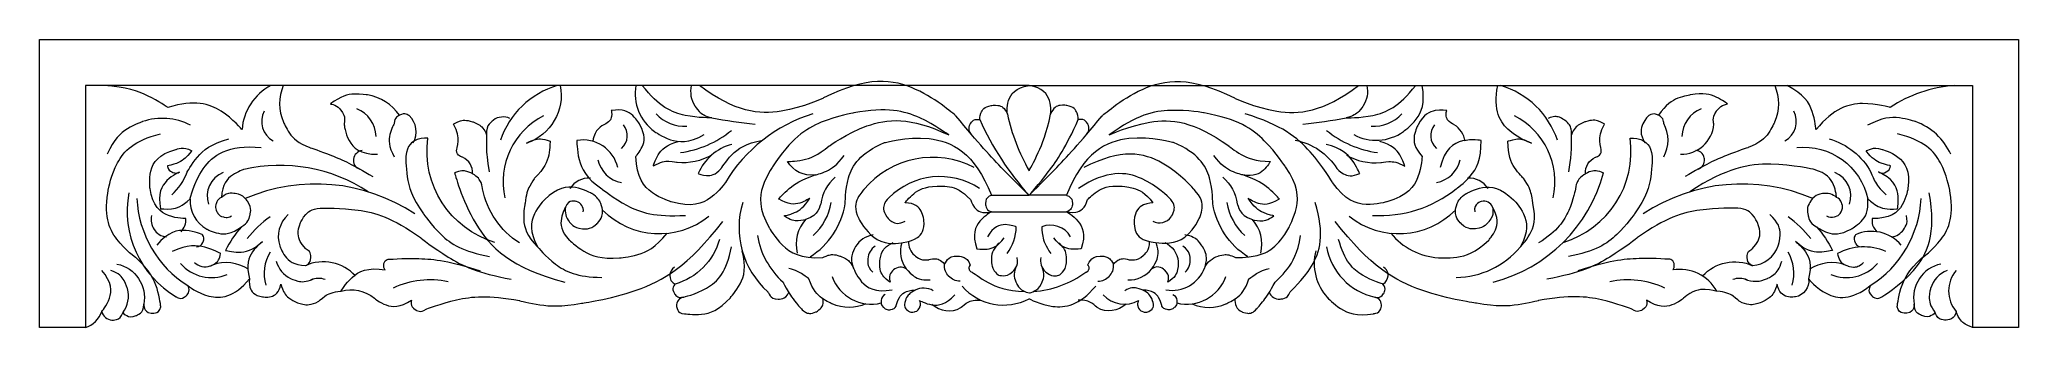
# Model space of a CAD drawing. Header units: millimetres. Extents: x 5741 to 5941, y 4776 to 4945.
# Drawn here: x 5741.4 to 5941.4, y 4915.9 to 4945.1 of the extents above.
import ezdxf

# ---------------------------------------------------------------- set-up
doc = ezdxf.new("R2010")
doc.units = ezdxf.units.MM
doc.header["$MEASUREMENT"] = 0
doc.layers.add('SITARA ALL', color=18, linetype='Continuous', true_color=0x000000)

msp = doc.modelspace()

# ---------------------------------------------------------------- linework, layer by layer
at = {"layer": 'SITARA ALL', "color": 1, "lineweight": 9, "true_color": 0xff0000}
for points, knots in [([(5835.64, 4935.45), (5835.35, 4935.73), (5835.28, 4936.16), (5835.46, 4936.51), (5835.46, 4936.51), (5835.56, 4936.69), (5835.7, 4936.82), (5835.84, 4936.96), (5836.04, 4937.06), (5836.43, 4936.98), (5836.43, 4936.98), (5836.43, 4937.33), (5836.55, 4937.65), (5836.67, 4937.98), (5836.91, 4938.28), (5837.59, 4938.42), (5837.59, 4938.42), (5837.94, 4938.49), (5838.28, 4938.43), (5838.62, 4938.38), (5838.96, 4938.19), (5839.23, 4937.55), (5839.23, 4937.55), (5839.15, 4938.24), (5839.35, 4938.91), (5839.55, 4939.57), (5840.04, 4940.21), (5841.42, 4940.44), (5841.42, 4940.44), (5841.42, 4940.44), (5817.58, 4940.44), (5793.74, 4940.44), (5746.06, 4940.44), (5746.06, 4940.44), (5746.06, 4940.44), (5746.06, 4940.44), (5746.06, 4934.31), (5746.06, 4928.18), (5746.06, 4915.93), (5746.06, 4915.93), (5746.06, 4915.93), (5746.06, 4915.93), (5744.9, 4915.93), (5743.74, 4915.93), (5741.42, 4915.93), (5741.42, 4915.93), (5741.42, 4915.93), (5741.42, 4915.93), (5741.42, 4922.06), (5741.42, 4928.18), (5741.42, 4940.44), (5741.42, 4940.44), (5741.42, 4940.44), (5741.42, 4940.44), (5741.42, 4941.6), (5741.42, 4942.77), (5741.42, 4945.1), (5741.42, 4945.1), (5741.42, 4945.1), (5741.42, 4945.1), (5742.58, 4945.1), (5743.74, 4945.1), (5746.06, 4945.1), (5746.06, 4945.1), (5746.06, 4945.1), (5746.06, 4945.1), (5769.9, 4945.1), (5793.74, 4945.1), (5841.42, 4945.1), (5841.42, 4945.1), (5841.42, 4945.1), (5841.42, 4945.1), (5865.25, 4945.1), (5889.09, 4945.1), (5936.77, 4945.1), (5936.77, 4945.1), (5936.77, 4945.1), (5936.77, 4945.1), (5937.93, 4945.1), (5939.09, 4945.1), (5941.42, 4945.1), (5941.42, 4945.1), (5941.42, 4945.1), (5941.42, 4945.1), (5941.42, 4943.93), (5941.42, 4942.77), (5941.42, 4940.44), (5941.42, 4940.44), (5941.42, 4940.44), (5941.42, 4940.44), (5941.42, 4934.31), (5941.42, 4928.18), (5941.42, 4915.93), (5941.42, 4915.93), (5941.42, 4915.93), (5941.42, 4915.93), (5940.25, 4915.93), (5939.09, 4915.93), (5936.77, 4915.93), (5936.77, 4915.93), (5936.77, 4915.93), (5936.39, 4916.06), (5936.04, 4916.27), (5935.7, 4916.48), (5935.4, 4916.78), (5935.13, 4917.54), (5935.13, 4917.54), (5935.08, 4917.3), (5934.95, 4917.09), (5934.81, 4916.88), (5934.61, 4916.71), (5934.11, 4916.68), (5934.11, 4916.68), (5933.86, 4916.67), (5933.63, 4916.74), (5933.39, 4916.81), (5933.16, 4916.96), (5933, 4917.43), (5933, 4917.43), (5932.83, 4917.25), (5932.61, 4917.13), (5932.39, 4917.01), (5932.12, 4916.95), (5931.65, 4917.14), (5931.65, 4917.14), (5931.42, 4917.23), (5931.22, 4917.39), (5931.03, 4917.55), (5930.88, 4917.78), (5930.88, 4918.29), (5930.88, 4918.29), (5930.89, 4918.07), (5930.81, 4917.86), (5930.74, 4917.65), (5930.58, 4917.46), (5930.15, 4917.39), (5930.15, 4917.39), (5929.93, 4917.36), (5929.71, 4917.4), (5929.5, 4917.45), (5929.29, 4917.58), (5929.16, 4918.01), (5929.16, 4918.01), (5929.27, 4918.95), (5929.54, 4919.87), (5929.82, 4920.78), (5930.26, 4921.66), (5931.66, 4922.97), (5931.66, 4922.97), (5932.77, 4923.77), (5933.6, 4924.87), (5934.43, 4925.96), (5934.97, 4927.34), (5934.44, 4930.04), (5934.44, 4930.04), (5934.18, 4931.39), (5933.54, 4932.6), (5932.89, 4933.81), (5931.87, 4934.89), (5929.2, 4935.54)], [0, 0, 0, 0, 0.018519, 0.018519, 0.018519, 0.037037, 0.037037, 0.037037, 0.055556, 0.055556, 0.055556, 0.074074, 0.074074, 0.074074, 0.092593, 0.092593, 0.092593, 0.111111, 0.111111, 0.111111, 0.12963, 0.12963, 0.12963, 0.148148, 0.148148, 0.148148, 0.166667, 0.166667, 0.166667, 0.185185, 0.185185, 0.185185, 0.203704, 0.203704, 0.203704, 0.222222, 0.222222, 0.222222, 0.240741, 0.240741, 0.240741, 0.259259, 0.259259, 0.259259, 0.277778, 0.277778, 0.277778, 0.296296, 0.296296, 0.296296, 0.314815, 0.314815, 0.314815, 0.333333, 0.333333, 0.333333, 0.351852, 0.351852, 0.351852, 0.37037, 0.37037, 0.37037, 0.388889, 0.388889, 0.388889, 0.407407, 0.407407, 0.407407, 0.425926, 0.425926, 0.425926, 0.444444, 0.444444, 0.444444, 0.462963, 0.462963, 0.462963, 0.481481, 0.481481, 0.481481, 0.5, 0.5, 0.5, 0.518519, 0.518519, 0.518519, 0.537037, 0.537037, 0.537037, 0.555556, 0.555556, 0.555556, 0.574074, 0.574074, 0.574074, 0.592593, 0.592593, 0.592593, 0.611111, 0.611111, 0.611111, 0.62963, 0.62963, 0.62963, 0.648148, 0.648148, 0.648148, 0.666667, 0.666667, 0.666667, 0.685185, 0.685185, 0.685185, 0.703704, 0.703704, 0.703704, 0.722222, 0.722222, 0.722222, 0.740741, 0.740741, 0.740741, 0.759259, 0.759259, 0.759259, 0.777778, 0.777778, 0.777778, 0.796296, 0.796296, 0.796296, 0.814815, 0.814815, 0.814815, 0.833333, 0.833333, 0.833333, 0.851852, 0.851852, 0.851852, 0.87037, 0.87037, 0.87037, 0.888889, 0.888889, 0.888889, 0.907407, 0.907407, 0.907407, 0.925926, 0.925926, 0.925926, 0.944444, 0.944444, 0.944444, 0.962963, 0.962963, 0.962963, 1, 1, 1, 1]), ([(5764.78, 4940.44), (5763.11, 4939.55), (5762.01, 4937.87), (5761.88, 4935.98), (5761.88, 4935.98), (5760.96, 4937.06), (5759.77, 4937.83), (5758.58, 4938.59), (5757.11, 4939.03), (5754.38, 4938.22), (5754.38, 4938.22), (5753.42, 4938.86), (5752.38, 4939.37), (5751.35, 4939.89), (5750.23, 4940.27), (5747.92, 4940.44)], [0, 0, 0, 0, 0.166667, 0.166667, 0.166667, 0.333333, 0.333333, 0.333333, 0.5, 0.5, 0.5, 0.666667, 0.666667, 0.666667, 1, 1, 1, 1]), ([(5766.05, 4940.44), (5765.55, 4939.25), (5765.55, 4937.92), (5766.06, 4936.73), (5766.06, 4936.73), (5766.31, 4936.14), (5766.68, 4935.61), (5767.05, 4935.08), (5767.53, 4934.62), (5768.73, 4934.16), (5768.73, 4934.16), (5769.84, 4933.79), (5770.93, 4933.35), (5772.02, 4932.92), (5773.09, 4932.42), (5775.1, 4931.21)], [0, 0, 0, 0, 0.166667, 0.166667, 0.166667, 0.333333, 0.333333, 0.333333, 0.5, 0.5, 0.5, 0.666667, 0.666667, 0.666667, 1, 1, 1, 1]), ([(5794.04, 4940.44), (5794.53, 4937.92), (5793.07, 4935.42), (5790.64, 4934.6), (5790.64, 4934.6), (5791, 4934.81), (5791.4, 4934.94), (5791.79, 4935.06), (5792.23, 4935.1), (5793.01, 4934.8), (5793.01, 4934.8), (5793.01, 4934.09), (5792.87, 4933.4), (5792.72, 4932.71), (5792.44, 4932.03), (5791.44, 4931.04), (5791.44, 4931.04), (5791.17, 4930.66), (5790.96, 4930.26), (5790.74, 4929.85), (5790.58, 4929.41), (5790.48, 4928.49), (5790.48, 4928.49), (5790.31, 4927.7), (5790.35, 4926.88), (5790.38, 4926.07), (5790.63, 4925.24), (5791.77, 4924.08), (5791.77, 4924.08), (5792.57, 4923.12), (5793.56, 4922.36), (5794.56, 4921.6), (5795.73, 4921.04), (5798.23, 4921)], [0, 0, 0, 0, 0.083333, 0.083333, 0.083333, 0.166667, 0.166667, 0.166667, 0.25, 0.25, 0.25, 0.333333, 0.333333, 0.333333, 0.416667, 0.416667, 0.416667, 0.5, 0.5, 0.5, 0.583333, 0.583333, 0.583333, 0.666667, 0.666667, 0.666667, 0.75, 0.75, 0.75, 0.833333, 0.833333, 0.833333, 1, 1, 1, 1]), ([(5801.68, 4940.44), (5801.36, 4938.65), (5802.1, 4936.84), (5803.58, 4935.78), (5803.58, 4935.78), (5804.31, 4935.25), (5805.17, 4934.95), (5806.03, 4934.66), (5807.01, 4934.6), (5808.6, 4935.47)], [0, 0, 0, 0, 0.25, 0.25, 0.25, 0.5, 0.5, 0.5, 1, 1, 1, 1]), ([(5807.28, 4940.44), (5807.12, 4939.73), (5807.25, 4938.99), (5807.64, 4938.38), (5807.64, 4938.38), (5807.83, 4938.07), (5808.08, 4937.81), (5808.34, 4937.55), (5808.64, 4937.33), (5809.35, 4937.18), (5809.35, 4937.18), (5807.99, 4937.13), (5806.66, 4937.41), (5805.32, 4937.69), (5804.01, 4938.29), (5802.33, 4940.44)], [0, 0, 0, 0, 0.166667, 0.166667, 0.166667, 0.333333, 0.333333, 0.333333, 0.5, 0.5, 0.5, 0.666667, 0.666667, 0.666667, 1, 1, 1, 1]), ([(5836.43, 4936.98), (5837.7, 4934.19), (5839.38, 4931.61), (5841.42, 4929.32), (5841.42, 4929.32), (5840.11, 4930.59), (5838.85, 4931.9), (5837.58, 4933.21), (5836.34, 4934.55), (5834.02, 4937.36), (5834.02, 4937.36), (5832.2, 4939.03), (5829.96, 4940.05), (5827.72, 4941.07), (5825.06, 4941.43), (5820.66, 4939.18), (5820.66, 4939.18), (5818.61, 4938.21), (5816.38, 4937.84), (5814.15, 4937.48), (5811.72, 4937.72), (5808.1, 4940.44)], [0, 0, 0, 0, 0.125, 0.125, 0.125, 0.25, 0.25, 0.25, 0.375, 0.375, 0.375, 0.5, 0.5, 0.5, 0.625, 0.625, 0.625, 0.75, 0.75, 0.75, 1, 1, 1, 1]), ([(5837.61, 4929.32), (5837.61, 4929.32), (5841.42, 4929.32), (5841.42, 4929.32), (5841.42, 4929.32), (5842.72, 4930.59), (5843.98, 4931.9), (5845.25, 4933.21), (5846.49, 4934.55), (5848.81, 4937.36), (5848.81, 4937.36), (5850.63, 4939.03), (5852.87, 4940.05), (5855.11, 4941.06), (5857.78, 4941.43), (5862.17, 4939.18), (5862.17, 4939.18), (5864.22, 4938.21), (5866.45, 4937.84), (5868.69, 4937.47), (5871.1, 4937.72), (5874.73, 4940.44)], [0, 0, 0, 0, 0.125, 0.125, 0.125, 0.25, 0.25, 0.25, 0.375, 0.375, 0.375, 0.5, 0.5, 0.5, 0.625, 0.625, 0.625, 0.75, 0.75, 0.75, 1, 1, 1, 1]), ([(5839.23, 4937.55), (5839.67, 4935.54), (5840.41, 4933.61), (5841.42, 4931.81), (5841.42, 4931.81), (5841.92, 4932.71), (5842.35, 4933.64), (5842.79, 4934.57), (5843.16, 4935.54), (5843.6, 4937.55), (5843.6, 4937.55), (5843.68, 4938.24), (5843.48, 4938.91), (5843.28, 4939.57), (5842.8, 4940.21), (5841.42, 4940.44), (5841.42, 4940.44), (5841.42, 4940.44), (5865.25, 4940.44), (5889.09, 4940.44), (5936.77, 4940.44), (5936.77, 4940.44), (5936.77, 4940.44), (5936.77, 4940.44), (5936.77, 4934.31), (5936.77, 4928.18), (5936.77, 4915.93), (5936.77, 4915.93)], [0, 0, 0, 0, 0.1, 0.1, 0.1, 0.2, 0.2, 0.2, 0.3, 0.3, 0.3, 0.4, 0.4, 0.4, 0.5, 0.5, 0.5, 0.6, 0.6, 0.6, 0.7, 0.7, 0.7, 0.8, 0.8, 0.8, 1, 1, 1, 1]), ([(5875.55, 4940.44), (5875.71, 4939.73), (5875.59, 4938.99), (5875.2, 4938.38), (5875.2, 4938.38), (5875, 4938.07), (5874.75, 4937.81), (5874.5, 4937.55), (5874.18, 4937.34), (5873.48, 4937.18), (5873.48, 4937.18), (5874.84, 4937.13), (5876.18, 4937.41), (5877.51, 4937.69), (5878.82, 4938.29), (5880.5, 4940.44)], [0, 0, 0, 0, 0.166667, 0.166667, 0.166667, 0.333333, 0.333333, 0.333333, 0.5, 0.5, 0.5, 0.666667, 0.666667, 0.666667, 1, 1, 1, 1]), ([(5873.76, 4927.2), (5876.98, 4924.63), (5881.61, 4924.9), (5884.52, 4927.83), (5884.52, 4927.83), (5884.57, 4928.17), (5884.69, 4928.49), (5884.82, 4928.81), (5885.02, 4929.12), (5885.6, 4929.49), (5885.6, 4929.49), (5886.38, 4929.94), (5887.26, 4930.1), (5888.13, 4930.25), (5889.11, 4930.12), (5890.39, 4928.86), (5890.39, 4928.86), (5891.02, 4928.23), (5891.41, 4927.43), (5891.8, 4926.62), (5891.94, 4925.64), (5891.06, 4924.08), (5891.06, 4924.08), (5891.63, 4924.66), (5892.04, 4925.37), (5892.45, 4926.07), (5892.69, 4926.9), (5892.35, 4928.49), (5892.35, 4928.49), (5892.3, 4928.95), (5892.19, 4929.4), (5892.09, 4929.85), (5891.93, 4930.29), (5891.39, 4931.04), (5891.39, 4931.04), (5890.89, 4931.54), (5890.5, 4932.12), (5890.11, 4932.71), (5889.82, 4933.39), (5889.82, 4934.8), (5889.82, 4934.8), (5890.21, 4934.95), (5890.62, 4935.01), (5891.04, 4935.06), (5891.47, 4935.02), (5892.19, 4934.6), (5892.19, 4934.6), (5890.98, 4935.01), (5890, 4935.84), (5889.03, 4936.67), (5888.3, 4937.91), (5888.79, 4940.44)], [0, 0, 0, 0, 0.055556, 0.055556, 0.055556, 0.111111, 0.111111, 0.111111, 0.166667, 0.166667, 0.166667, 0.222222, 0.222222, 0.222222, 0.277778, 0.277778, 0.277778, 0.333333, 0.333333, 0.333333, 0.388889, 0.388889, 0.388889, 0.444444, 0.444444, 0.444444, 0.5, 0.5, 0.5, 0.555556, 0.555556, 0.555556, 0.611111, 0.611111, 0.611111, 0.666667, 0.666667, 0.666667, 0.722222, 0.722222, 0.722222, 0.777778, 0.777778, 0.777778, 0.833333, 0.833333, 0.833333, 0.888889, 0.888889, 0.888889, 1, 1, 1, 1]), ([(5874.23, 4935.47), (5875.82, 4934.6), (5877.78, 4934.71), (5879.25, 4935.78), (5879.25, 4935.78), (5879.99, 4936.31), (5880.55, 4937.02), (5881.1, 4937.74), (5881.47, 4938.65), (5881.15, 4940.44)], [0, 0, 0, 0, 0.25, 0.25, 0.25, 0.5, 0.5, 0.5, 1, 1, 1, 1]), ([(5916.78, 4940.44), (5917.28, 4939.25), (5917.28, 4937.91), (5916.77, 4936.73), (5916.77, 4936.73), (5916.52, 4936.14), (5916.15, 4935.61), (5915.78, 4935.09), (5915.3, 4934.62), (5914.1, 4934.16), (5914.1, 4934.16), (5912.99, 4933.79), (5911.9, 4933.35), (5910.81, 4932.92), (5909.74, 4932.42), (5907.73, 4931.21)], [0, 0, 0, 0, 0.166667, 0.166667, 0.166667, 0.333333, 0.333333, 0.333333, 0.5, 0.5, 0.5, 0.666667, 0.666667, 0.666667, 1, 1, 1, 1]), ([(5934.91, 4940.44), (5932.6, 4940.27), (5930.37, 4939.5), (5928.45, 4938.22), (5928.45, 4938.22), (5927.09, 4938.62), (5925.67, 4938.61), (5924.25, 4938.59), (5922.78, 4938.15), (5920.96, 4935.98), (5920.96, 4935.98), (5920.89, 4936.92), (5920.58, 4937.82), (5920.27, 4938.71), (5919.72, 4939.55), (5918.05, 4940.44)], [0, 0, 0, 0, 0.166667, 0.166667, 0.166667, 0.333333, 0.333333, 0.333333, 0.5, 0.5, 0.5, 0.666667, 0.666667, 0.666667, 1, 1, 1, 1]), ([(5777.79, 4937.42), (5777.04, 4938.52), (5775.87, 4939.27), (5774.55, 4939.49), (5774.55, 4939.49), (5773.89, 4939.6), (5773.22, 4939.57), (5772.55, 4939.54), (5771.88, 4939.38), (5770.81, 4938.57), (5770.81, 4938.57), (5771.04, 4938.53), (5771.26, 4938.44), (5771.47, 4938.35), (5771.68, 4938.22), (5771.94, 4937.83), (5771.94, 4937.83), (5772.07, 4937.64), (5772.16, 4937.42), (5772.25, 4937.21), (5772.29, 4936.97), (5772.2, 4936.51), (5772.2, 4936.51), (5772.28, 4935.64), (5772.69, 4934.87), (5773.09, 4934.11), (5773.83, 4933.45), (5775.57, 4933.48)], [0, 0, 0, 0, 0.1, 0.1, 0.1, 0.2, 0.2, 0.2, 0.3, 0.3, 0.3, 0.4, 0.4, 0.4, 0.5, 0.5, 0.5, 0.6, 0.6, 0.6, 0.7, 0.7, 0.7, 0.8, 0.8, 0.8, 1, 1, 1, 1]), ([(5819.57, 4937.58), (5815.86, 4936.42), (5812.72, 4933.94), (5810.73, 4930.61), (5810.73, 4930.61), (5810.12, 4929.72), (5809.27, 4929.09), (5808.41, 4928.45), (5807.3, 4928.06), (5805.25, 4928.66), (5805.25, 4928.66), (5804.22, 4928.96), (5803.35, 4929.58), (5802.48, 4930.19), (5801.76, 4931.12), (5801.69, 4933.26), (5801.69, 4933.26), (5802.09, 4933.7), (5802.33, 4934.24), (5802.57, 4934.78), (5802.65, 4935.42), (5802.09, 4936.47), (5802.09, 4936.47), (5801.8, 4936.99), (5801.37, 4937.39), (5800.95, 4937.8), (5800.37, 4938.09), (5799.2, 4937.91), (5799.2, 4937.91), (5799.27, 4937.61), (5799.22, 4937.3), (5799.18, 4937), (5799.01, 4936.69), (5798.44, 4936.47), (5798.44, 4936.47), (5798.14, 4936.28), (5797.89, 4936.04), (5797.64, 4935.79), (5797.44, 4935.48), (5797.34, 4934.79)], [0, 0, 0, 0, 0.071429, 0.071429, 0.071429, 0.142857, 0.142857, 0.142857, 0.214286, 0.214286, 0.214286, 0.285714, 0.285714, 0.285714, 0.357143, 0.357143, 0.357143, 0.428571, 0.428571, 0.428571, 0.5, 0.5, 0.5, 0.571429, 0.571429, 0.571429, 0.642857, 0.642857, 0.642857, 0.714286, 0.714286, 0.714286, 0.785714, 0.785714, 0.785714, 0.857143, 0.857143, 0.857143, 1, 1, 1, 1]), ([(5819.8, 4931.38), (5818.68, 4931.22), (5817.58, 4931.76), (5817.02, 4932.74), (5817.02, 4932.74), (5817.79, 4932.76), (5818.54, 4932.91), (5819.3, 4933.06), (5820.04, 4933.34), (5821.23, 4934.32), (5821.23, 4934.32), (5822.99, 4935.6), (5825.03, 4936.34), (5827.07, 4937.08), (5829.38, 4937.3), (5833.3, 4935.43), (5833.3, 4935.43), (5831.93, 4936.45), (5830.37, 4937.16), (5828.81, 4937.87), (5827.07, 4938.28), (5823.7, 4937.66), (5823.7, 4937.66), (5822.01, 4937.35), (5820.42, 4936.71), (5818.84, 4936.06), (5817.35, 4935.07), (5815.49, 4932.19), (5815.49, 4932.19), (5814.86, 4931.27), (5814.5, 4930.22), (5814.15, 4929.17), (5814.09, 4927.97), (5815.16, 4926.03), (5815.16, 4926.03), (5815.7, 4925.05), (5816.49, 4924.27), (5817.28, 4923.49), (5818.32, 4922.91), (5820.54, 4923.01), (5820.54, 4923.01), (5820.82, 4923.15), (5821.11, 4923.24), (5821.4, 4923.33), (5821.72, 4923.36), (5822.31, 4923.17), (5822.31, 4923.17), (5822.6, 4923.07), (5822.87, 4922.92), (5823.13, 4922.77), (5823.38, 4922.56), (5823.64, 4922.01)], [0, 0, 0, 0, 0.055556, 0.055556, 0.055556, 0.111111, 0.111111, 0.111111, 0.166667, 0.166667, 0.166667, 0.222222, 0.222222, 0.222222, 0.277778, 0.277778, 0.277778, 0.333333, 0.333333, 0.333333, 0.388889, 0.388889, 0.388889, 0.444444, 0.444444, 0.444444, 0.5, 0.5, 0.5, 0.555556, 0.555556, 0.555556, 0.611111, 0.611111, 0.611111, 0.666667, 0.666667, 0.666667, 0.722222, 0.722222, 0.722222, 0.777778, 0.777778, 0.777778, 0.833333, 0.833333, 0.833333, 0.888889, 0.888889, 0.888889, 1, 1, 1, 1]), ([(5845.22, 4929.32), (5845.22, 4929.32), (5841.42, 4929.32), (5841.42, 4929.32), (5841.42, 4929.32), (5842.43, 4930.46), (5843.36, 4931.68), (5844.29, 4932.9), (5845.13, 4934.19), (5846.4, 4936.98), (5846.4, 4936.98), (5846.4, 4937.33), (5846.28, 4937.65), (5846.16, 4937.98), (5845.92, 4938.28), (5845.24, 4938.42), (5845.24, 4938.42), (5844.89, 4938.49), (5844.55, 4938.43), (5844.21, 4938.38), (5843.87, 4938.19), (5843.6, 4937.55)], [0, 0, 0, 0, 0.125, 0.125, 0.125, 0.25, 0.25, 0.25, 0.375, 0.375, 0.375, 0.5, 0.5, 0.5, 0.625, 0.625, 0.625, 0.75, 0.75, 0.75, 1, 1, 1, 1]), ([(5907.26, 4933.48), (5909, 4933.45), (5910.48, 4934.77), (5910.63, 4936.51), (5910.63, 4936.51), (5910.58, 4936.74), (5910.58, 4936.97), (5910.58, 4937.2), (5910.63, 4937.44), (5910.89, 4937.83), (5910.89, 4937.83), (5911.02, 4938.02), (5911.19, 4938.18), (5911.36, 4938.35), (5911.56, 4938.48), (5912.02, 4938.57), (5912.02, 4938.57), (5911.48, 4938.97), (5910.88, 4939.26), (5910.28, 4939.54), (5909.6, 4939.71), (5908.28, 4939.49), (5908.28, 4939.49), (5907.62, 4939.38), (5907, 4939.14), (5906.38, 4938.9), (5905.79, 4938.52), (5905.04, 4937.42)], [0, 0, 0, 0, 0.1, 0.1, 0.1, 0.2, 0.2, 0.2, 0.3, 0.3, 0.3, 0.4, 0.4, 0.4, 0.5, 0.5, 0.5, 0.6, 0.6, 0.6, 0.7, 0.7, 0.7, 0.8, 0.8, 0.8, 1, 1, 1, 1]), ([(5756.66, 4936.41), (5755.17, 4937.2), (5753.42, 4937.33), (5751.82, 4936.78), (5751.82, 4936.78), (5751.03, 4936.5), (5750.3, 4936.06), (5749.58, 4935.62), (5748.94, 4935.02), (5748.26, 4933.48)], [0, 0, 0, 0, 0.25, 0.25, 0.25, 0.5, 0.5, 0.5, 1, 1, 1, 1]), ([(5779.18, 4934.63), (5779.69, 4935.54), (5779.52, 4936.67), (5778.77, 4937.39), (5778.77, 4937.39), (5778.62, 4937.48), (5778.45, 4937.53), (5778.28, 4937.58), (5778.1, 4937.58), (5777.79, 4937.42), (5777.79, 4937.42), (5777.63, 4937.34), (5777.5, 4937.22), (5777.37, 4937.1), (5777.27, 4936.94), (5777.26, 4936.59), (5777.26, 4936.59), (5776.97, 4936.06), (5776.83, 4935.48), (5776.68, 4934.91), (5776.68, 4934.27), (5777.26, 4933.22)], [0, 0, 0, 0, 0.125, 0.125, 0.125, 0.25, 0.25, 0.25, 0.375, 0.375, 0.375, 0.5, 0.5, 0.5, 0.625, 0.625, 0.625, 0.75, 0.75, 0.75, 1, 1, 1, 1]), ([(5785.17, 4931.5), (5785.23, 4932.22), (5784.82, 4932.89), (5784.16, 4933.17), (5784.16, 4933.17), (5783.99, 4933.21), (5783.85, 4933.31), (5783.71, 4933.4), (5783.59, 4933.54), (5783.57, 4933.89), (5783.57, 4933.89), (5783.68, 4934.33), (5783.71, 4934.79), (5783.74, 4935.25), (5783.68, 4935.72), (5783.24, 4936.53), (5783.24, 4936.53), (5783.53, 4936.71), (5783.85, 4936.82), (5784.17, 4936.94), (5784.53, 4936.98), (5785.17, 4936.77), (5785.17, 4936.77), (5785.5, 4936.66), (5785.79, 4936.48), (5786.08, 4936.31), (5786.35, 4936.06), (5786.6, 4935.43)], [0, 0, 0, 0, 0.1, 0.1, 0.1, 0.2, 0.2, 0.2, 0.3, 0.3, 0.3, 0.4, 0.4, 0.4, 0.5, 0.5, 0.5, 0.6, 0.6, 0.6, 0.7, 0.7, 0.7, 0.8, 0.8, 0.8, 1, 1, 1, 1]), ([(5788.95, 4937.11), (5788.4, 4937.35), (5787.77, 4937.29), (5787.29, 4936.94), (5787.29, 4936.94), (5787.05, 4936.77), (5786.86, 4936.54), (5786.68, 4936.31), (5786.54, 4936.02), (5786.6, 4935.43), (5786.6, 4935.43), (5786.57, 4934.8), (5786.58, 4934.18), (5786.59, 4933.56), (5786.63, 4932.93), (5786.85, 4931.7)], [0, 0, 0, 0, 0.166667, 0.166667, 0.166667, 0.333333, 0.333333, 0.333333, 0.5, 0.5, 0.5, 0.666667, 0.666667, 0.666667, 1, 1, 1, 1]), ([(5847.19, 4935.45), (5847.48, 4935.73), (5847.55, 4936.16), (5847.37, 4936.51), (5847.37, 4936.51), (5847.27, 4936.69), (5847.13, 4936.83), (5846.99, 4936.96), (5846.79, 4937.06), (5846.4, 4936.98)], [0, 0, 0, 0, 0.25, 0.25, 0.25, 0.5, 0.5, 0.5, 1, 1, 1, 1]), ([(5859.19, 4922.01), (5859.45, 4922.56), (5859.94, 4922.98), (5860.52, 4923.17), (5860.52, 4923.17), (5860.81, 4923.26), (5861.12, 4923.3), (5861.43, 4923.33), (5861.74, 4923.3), (5862.29, 4923.01), (5862.29, 4923.01), (5863.4, 4922.96), (5864.47, 4923.23), (5865.55, 4923.49), (5866.59, 4924.08), (5867.67, 4926.03), (5867.67, 4926.03), (5868.2, 4927), (5868.44, 4928.08), (5868.68, 4929.17), (5868.61, 4930.36), (5867.34, 4932.19), (5867.34, 4932.19), (5866.41, 4933.63), (5865.2, 4934.84), (5863.99, 4936.06), (5862.51, 4937.05), (5859.13, 4937.66), (5859.13, 4937.66), (5857.45, 4937.97), (5855.73, 4937.92), (5854.02, 4937.87), (5852.28, 4937.47), (5849.53, 4935.43), (5849.53, 4935.43), (5851.49, 4936.36), (5853.63, 4936.72), (5855.76, 4937.08), (5858.08, 4936.87), (5861.6, 4934.32), (5861.6, 4934.32), (5862.19, 4933.83), (5862.86, 4933.45), (5863.53, 4933.06), (5864.27, 4932.79), (5865.81, 4932.74), (5865.81, 4932.74), (5865.53, 4932.25), (5865.12, 4931.87), (5864.7, 4931.49), (5864.15, 4931.22), (5863.03, 4931.38)], [0, 0, 0, 0, 0.055556, 0.055556, 0.055556, 0.111111, 0.111111, 0.111111, 0.166667, 0.166667, 0.166667, 0.222222, 0.222222, 0.222222, 0.277778, 0.277778, 0.277778, 0.333333, 0.333333, 0.333333, 0.388889, 0.388889, 0.388889, 0.444444, 0.444444, 0.444444, 0.5, 0.5, 0.5, 0.555556, 0.555556, 0.555556, 0.611111, 0.611111, 0.611111, 0.666667, 0.666667, 0.666667, 0.722222, 0.722222, 0.722222, 0.777778, 0.777778, 0.777778, 0.833333, 0.833333, 0.833333, 0.888889, 0.888889, 0.888889, 1, 1, 1, 1]), ([(5885.49, 4934.79), (5885.39, 4935.48), (5884.99, 4936.1), (5884.39, 4936.47), (5884.39, 4936.47), (5884.1, 4936.58), (5883.88, 4936.79), (5883.65, 4937), (5883.49, 4937.31), (5883.63, 4937.91), (5883.63, 4937.91), (5883.05, 4938), (5882.47, 4937.9), (5881.88, 4937.8), (5881.31, 4937.51), (5880.75, 4936.47), (5880.75, 4936.47), (5880.46, 4935.94), (5880.36, 4935.36), (5880.26, 4934.78), (5880.34, 4934.14), (5881.14, 4933.26), (5881.14, 4933.26), (5881.11, 4932.19), (5880.73, 4931.19), (5880.36, 4930.19), (5879.64, 4929.26), (5877.58, 4928.66), (5877.58, 4928.66), (5876.55, 4928.36), (5875.49, 4928.4), (5874.42, 4928.45), (5873.31, 4928.84), (5872.1, 4930.61), (5872.1, 4930.61), (5871.11, 4932.27), (5869.82, 4933.73), (5868.54, 4935.18), (5866.97, 4936.42), (5863.26, 4937.58)], [0, 0, 0, 0, 0.071429, 0.071429, 0.071429, 0.142857, 0.142857, 0.142857, 0.214286, 0.214286, 0.214286, 0.285714, 0.285714, 0.285714, 0.357143, 0.357143, 0.357143, 0.428571, 0.428571, 0.428571, 0.5, 0.5, 0.5, 0.571429, 0.571429, 0.571429, 0.642857, 0.642857, 0.642857, 0.714286, 0.714286, 0.714286, 0.785714, 0.785714, 0.785714, 0.857143, 0.857143, 0.857143, 1, 1, 1, 1]), ([(5895.98, 4931.7), (5896.2, 4932.93), (5896.28, 4934.18), (5896.23, 4935.43), (5896.23, 4935.43), (5896.26, 4935.72), (5896.21, 4936.02), (5896.15, 4936.31), (5896.02, 4936.59), (5895.54, 4936.94), (5895.54, 4936.94), (5895.3, 4937.11), (5895.02, 4937.22), (5894.74, 4937.32), (5894.43, 4937.35), (5893.88, 4937.11)], [0, 0, 0, 0, 0.166667, 0.166667, 0.166667, 0.333333, 0.333333, 0.333333, 0.5, 0.5, 0.5, 0.666667, 0.666667, 0.666667, 1, 1, 1, 1]), ([(5897.66, 4931.5), (5897.6, 4932.21), (5898.01, 4932.89), (5898.67, 4933.17), (5898.67, 4933.17), (5898.84, 4933.21), (5898.98, 4933.31), (5899.12, 4933.4), (5899.24, 4933.54), (5899.26, 4933.89), (5899.26, 4933.89), (5899.15, 4934.33), (5899.12, 4934.79), (5899.09, 4935.25), (5899.15, 4935.72), (5899.59, 4936.53), (5899.59, 4936.53), (5899.31, 4936.71), (5898.98, 4936.82), (5898.66, 4936.94), (5898.31, 4936.98), (5897.66, 4936.77), (5897.66, 4936.77), (5897.33, 4936.66), (5897.04, 4936.48), (5896.75, 4936.31), (5896.48, 4936.06), (5896.23, 4935.43)], [0, 0, 0, 0, 0.1, 0.1, 0.1, 0.2, 0.2, 0.2, 0.3, 0.3, 0.3, 0.4, 0.4, 0.4, 0.5, 0.5, 0.5, 0.6, 0.6, 0.6, 0.7, 0.7, 0.7, 0.8, 0.8, 0.8, 1, 1, 1, 1]), ([(5905.57, 4933.22), (5906.15, 4934.27), (5906.15, 4935.54), (5905.57, 4936.59), (5905.57, 4936.59), (5905.57, 4936.76), (5905.51, 4936.93), (5905.46, 4937.1), (5905.36, 4937.26), (5905.04, 4937.42), (5905.04, 4937.42), (5904.89, 4937.5), (5904.72, 4937.54), (5904.55, 4937.58), (5904.36, 4937.57), (5904.06, 4937.39), (5904.06, 4937.39), (5903.68, 4937.03), (5903.45, 4936.57), (5903.22, 4936.1), (5903.14, 4935.54), (5903.65, 4934.63)], [0, 0, 0, 0, 0.125, 0.125, 0.125, 0.25, 0.25, 0.25, 0.375, 0.375, 0.375, 0.5, 0.5, 0.5, 0.625, 0.625, 0.625, 0.75, 0.75, 0.75, 1, 1, 1, 1]), ([(5934.57, 4933.48), (5933.89, 4935.02), (5932.6, 4936.22), (5931.01, 4936.78), (5931.01, 4936.78), (5930.21, 4937.05), (5929.38, 4937.16), (5928.54, 4937.27), (5927.66, 4937.2), (5926.17, 4936.41)], [0, 0, 0, 0, 0.25, 0.25, 0.25, 0.5, 0.5, 0.5, 1, 1, 1, 1]), ([(5749.24, 4922.36), (5751.1, 4921.97), (5752.31, 4920.16), (5751.95, 4918.29), (5751.95, 4918.29), (5751.94, 4918.07), (5752.02, 4917.86), (5752.09, 4917.65), (5752.25, 4917.46), (5752.68, 4917.39), (5752.68, 4917.39), (5752.9, 4917.36), (5753.12, 4917.4), (5753.33, 4917.45), (5753.54, 4917.58), (5753.67, 4918.01), (5753.67, 4918.01), (5753.56, 4918.96), (5753.29, 4919.87), (5753.01, 4920.78), (5752.57, 4921.66), (5751.17, 4922.97), (5751.17, 4922.97), (5750.06, 4923.77), (5749.23, 4924.87), (5748.4, 4925.96), (5747.86, 4927.34), (5748.39, 4930.04), (5748.39, 4930.04), (5748.65, 4931.39), (5749.29, 4932.6), (5749.94, 4933.81), (5750.96, 4934.88), (5753.63, 4935.54)], [0, 0, 0, 0, 0.083333, 0.083333, 0.083333, 0.166667, 0.166667, 0.166667, 0.25, 0.25, 0.25, 0.333333, 0.333333, 0.333333, 0.416667, 0.416667, 0.416667, 0.5, 0.5, 0.5, 0.583333, 0.583333, 0.583333, 0.666667, 0.666667, 0.666667, 0.75, 0.75, 0.75, 0.833333, 0.833333, 0.833333, 1, 1, 1, 1]), ([(5755.71, 4925.63), (5756.06, 4925.98), (5756.24, 4926.47), (5756.21, 4926.97), (5756.21, 4926.97), (5755.3, 4926.94), (5754.46, 4927.26), (5753.62, 4927.57), (5752.84, 4928.23), (5752.58, 4930.01), (5752.58, 4930.01), (5752.45, 4930.91), (5752.67, 4931.78), (5752.88, 4932.65), (5753.44, 4933.5), (5755.19, 4933.96), (5755.19, 4933.96), (5755.46, 4934.05), (5755.73, 4934.08), (5756.01, 4934.12), (5756.3, 4934.09), (5756.8, 4933.83), (5756.8, 4933.83), (5756.5, 4933.43), (5756.14, 4933.09), (5755.77, 4932.75), (5755.33, 4932.48), (5754.34, 4932.31), (5754.34, 4932.31), (5754.36, 4932.18), (5754.41, 4932.05), (5754.46, 4931.92), (5754.55, 4931.8), (5754.79, 4931.68), (5754.79, 4931.68), (5754.91, 4931.61), (5755.05, 4931.58), (5755.18, 4931.55), (5755.33, 4931.55), (5755.57, 4931.68), (5755.57, 4931.68), (5754.85, 4931.36), (5754.29, 4930.81), (5753.74, 4930.27), (5753.34, 4929.49), (5753.64, 4927.96), (5753.64, 4927.96), (5754.19, 4927.89), (5754.74, 4927.95), (5755.28, 4928.01), (5755.83, 4928.2), (5756.63, 4928.96), (5756.63, 4928.96), (5756.99, 4930.61), (5757.95, 4932), (5758.9, 4933.39), (5760.45, 4934.5), (5763.82, 4934.16)], [0, 0, 0, 0, 0.05, 0.05, 0.05, 0.1, 0.1, 0.1, 0.15, 0.15, 0.15, 0.2, 0.2, 0.2, 0.25, 0.25, 0.25, 0.3, 0.3, 0.3, 0.35, 0.35, 0.35, 0.4, 0.4, 0.4, 0.45, 0.45, 0.45, 0.5, 0.5, 0.5, 0.55, 0.55, 0.55, 0.6, 0.6, 0.6, 0.65, 0.65, 0.65, 0.7, 0.7, 0.7, 0.75, 0.75, 0.75, 0.8, 0.8, 0.8, 0.85, 0.85, 0.85, 0.9, 0.9, 0.9, 1, 1, 1, 1]), ([(5754.77, 4929.38), (5755.47, 4929.99), (5756.01, 4930.77), (5756.32, 4931.65), (5756.32, 4931.65), (5756.76, 4932.47), (5757.37, 4933.19), (5757.97, 4933.9), (5758.73, 4934.51), (5760.53, 4935.03)], [0, 0, 0, 0, 0.25, 0.25, 0.25, 0.5, 0.5, 0.5, 1, 1, 1, 1]), ([(5787.43, 4924.55), (5782.88, 4925.91), (5780, 4930.39), (5780.67, 4935.09), (5780.67, 4935.09), (5780.11, 4935.14), (5779.58, 4934.96), (5779.06, 4934.78), (5778.56, 4934.38), (5778.43, 4933.27), (5778.43, 4933.27), (5778.42, 4932.22), (5778.57, 4931.19), (5778.72, 4930.16), (5779.04, 4929.14), (5780.23, 4927.43), (5780.23, 4927.43), (5781.01, 4926.3), (5782, 4925.34), (5782.99, 4924.39), (5784.19, 4923.62), (5786.9, 4923.13)], [0, 0, 0, 0, 0.125, 0.125, 0.125, 0.25, 0.25, 0.25, 0.375, 0.375, 0.375, 0.5, 0.5, 0.5, 0.625, 0.625, 0.625, 0.75, 0.75, 0.75, 1, 1, 1, 1]), ([(5799.85, 4932.12), (5799.43, 4934), (5797.61, 4935.21), (5795.72, 4934.87), (5795.72, 4934.87), (5795.71, 4933.9), (5795.94, 4932.95), (5796.17, 4932), (5796.65, 4931.08), (5798.25, 4929.96), (5798.25, 4929.96), (5799.45, 4929.01), (5800.79, 4928.29), (5802.14, 4927.57), (5803.64, 4927.1), (5806.69, 4927.29)], [0, 0, 0, 0, 0.166667, 0.166667, 0.166667, 0.333333, 0.333333, 0.333333, 0.5, 0.5, 0.5, 0.666667, 0.666667, 0.666667, 1, 1, 1, 1]), ([(5809.34, 4933.39), (5808.29, 4932.78), (5807.07, 4932.52), (5805.86, 4932.64), (5805.86, 4932.64), (5805.45, 4932.73), (5805.03, 4932.74), (5804.6, 4932.75), (5804.17, 4932.68), (5803.44, 4932.27), (5803.44, 4932.27), (5803.61, 4932.87), (5803.94, 4933.41), (5804.26, 4933.95), (5804.74, 4934.42), (5805.95, 4934.77)], [0, 0, 0, 0, 0.166667, 0.166667, 0.166667, 0.333333, 0.333333, 0.333333, 0.5, 0.5, 0.5, 0.666667, 0.666667, 0.666667, 1, 1, 1, 1]), ([(5811.38, 4934.48), (5809.85, 4934.07), (5808.6, 4932.98), (5807.99, 4931.52), (5807.99, 4931.52), (5808.39, 4931.35), (5808.82, 4931.32), (5809.25, 4931.28), (5809.71, 4931.38), (5810.29, 4932.02), (5810.29, 4932.02), (5810.76, 4932.77), (5811.38, 4933.41), (5812, 4934.05), (5812.76, 4934.57), (5814.51, 4934.91)], [0, 0, 0, 0, 0.166667, 0.166667, 0.166667, 0.333333, 0.333333, 0.333333, 0.5, 0.5, 0.5, 0.666667, 0.666667, 0.666667, 1, 1, 1, 1]), ([(5819.3, 4923.09), (5821.19, 4924.3), (5822.48, 4926.25), (5822.85, 4928.47), (5822.85, 4928.47), (5822.8, 4929.81), (5823.18, 4931.09), (5823.55, 4932.38), (5824.34, 4933.6), (5826.81, 4934.65), (5826.81, 4934.65), (5829.02, 4935.31), (5831.31, 4935.06), (5833.6, 4934.81), (5835.96, 4933.65), (5837.61, 4929.32), (5837.61, 4929.32), (5837.43, 4929.26), (5837.28, 4929.14), (5837.14, 4929.03), (5837.02, 4928.86), (5837.02, 4928.48), (5837.02, 4928.48), (5837.02, 4928.3), (5837.08, 4928.12), (5837.14, 4927.94), (5837.25, 4927.77), (5837.61, 4927.65), (5837.61, 4927.65), (5837.61, 4927.65), (5838.56, 4927.65), (5839.51, 4927.65), (5841.42, 4927.65), (5841.42, 4927.65), (5841.42, 4927.65), (5841.42, 4927.65), (5842.37, 4927.65), (5843.32, 4927.65), (5845.22, 4927.65), (5845.22, 4927.65), (5845.22, 4927.65), (5845.88, 4927.28), (5846.36, 4926.71), (5846.85, 4926.13), (5847.16, 4925.35), (5846.7, 4923.91), (5846.7, 4923.91), (5846.17, 4923.82), (5845.64, 4923.88), (5845.11, 4923.93), (5844.57, 4924.14), (5843.92, 4925)], [0, 0, 0, 0, 0.055556, 0.055556, 0.055556, 0.111111, 0.111111, 0.111111, 0.166667, 0.166667, 0.166667, 0.222222, 0.222222, 0.222222, 0.277778, 0.277778, 0.277778, 0.333333, 0.333333, 0.333333, 0.388889, 0.388889, 0.388889, 0.444444, 0.444444, 0.444444, 0.5, 0.5, 0.5, 0.555556, 0.555556, 0.555556, 0.611111, 0.611111, 0.611111, 0.666667, 0.666667, 0.666667, 0.722222, 0.722222, 0.722222, 0.777778, 0.777778, 0.777778, 0.833333, 0.833333, 0.833333, 0.888889, 0.888889, 0.888889, 1, 1, 1, 1]), ([(5835.88, 4932.13), (5832.1, 4934.1), (5827.46, 4933.17), (5824.73, 4929.9), (5824.73, 4929.9), (5824.35, 4929.51), (5824.1, 4929.03), (5823.85, 4928.54), (5823.75, 4927.96), (5824.2, 4926.97), (5824.2, 4926.97), (5824.67, 4926.04), (5825.42, 4925.33), (5826.18, 4924.62), (5827.23, 4924.14), (5829.25, 4924.65), (5829.25, 4924.65), (5829.74, 4924.76), (5830.14, 4925.04), (5830.55, 4925.32), (5830.88, 4925.78), (5830.79, 4926.77), (5830.79, 4926.77), (5830.74, 4927.27), (5830.52, 4927.71), (5830.29, 4928.15), (5829.89, 4928.53), (5828.89, 4928.57), (5828.89, 4928.57), (5829.28, 4929.08), (5829.77, 4929.48), (5830.26, 4929.88), (5830.85, 4930.19), (5832.12, 4930.25), (5832.12, 4930.25), (5832.75, 4930.28), (5833.38, 4930.18), (5834, 4930.07), (5834.62, 4929.82), (5835.5, 4928.9), (5835.5, 4928.9), (5835.62, 4928.44), (5835.92, 4928.07), (5836.21, 4927.7), (5836.68, 4927.42), (5837.61, 4927.65), (5837.61, 4927.65), (5836.95, 4927.28), (5836.46, 4926.7), (5835.98, 4926.13), (5835.67, 4925.35), (5836.13, 4923.91), (5836.13, 4923.91), (5836.66, 4923.82), (5837.19, 4923.88), (5837.72, 4923.93), (5838.26, 4924.14), (5838.91, 4925)], [0, 0, 0, 0, 0.05, 0.05, 0.05, 0.1, 0.1, 0.1, 0.15, 0.15, 0.15, 0.2, 0.2, 0.2, 0.25, 0.25, 0.25, 0.3, 0.3, 0.3, 0.35, 0.35, 0.35, 0.4, 0.4, 0.4, 0.45, 0.45, 0.45, 0.5, 0.5, 0.5, 0.55, 0.55, 0.55, 0.6, 0.6, 0.6, 0.65, 0.65, 0.65, 0.7, 0.7, 0.7, 0.75, 0.75, 0.75, 0.8, 0.8, 0.8, 0.85, 0.85, 0.85, 0.9, 0.9, 0.9, 1, 1, 1, 1]), ([(5863.53, 4923.09), (5861.64, 4924.3), (5860.35, 4926.26), (5859.98, 4928.47), (5859.98, 4928.47), (5860.03, 4929.81), (5859.65, 4931.09), (5859.28, 4932.38), (5858.5, 4933.6), (5856.03, 4934.65), (5856.03, 4934.65), (5853.8, 4935.31), (5851.51, 4935.06), (5849.22, 4934.82), (5846.87, 4933.66), (5845.22, 4929.32), (5845.22, 4929.32), (5845.4, 4929.26), (5845.55, 4929.14), (5845.69, 4929.03), (5845.81, 4928.86), (5845.81, 4928.48), (5845.81, 4928.48), (5845.81, 4928.3), (5845.75, 4928.12), (5845.69, 4927.94), (5845.58, 4927.78), (5845.22, 4927.65), (5845.22, 4927.65), (5845.69, 4927.54), (5846.15, 4927.62), (5846.62, 4927.7), (5847.09, 4927.98), (5847.34, 4928.9), (5847.34, 4928.9), (5847.77, 4929.36), (5848.3, 4929.71), (5848.83, 4930.07), (5849.44, 4930.31), (5850.71, 4930.25), (5850.71, 4930.25), (5851.34, 4930.22), (5851.96, 4930.05), (5852.57, 4929.88), (5853.16, 4929.58), (5853.94, 4928.57), (5853.94, 4928.57), (5853.44, 4928.55), (5852.99, 4928.35), (5852.54, 4928.15), (5852.13, 4927.76), (5852.04, 4926.77), (5852.04, 4926.77), (5852, 4926.27), (5852.14, 4925.8), (5852.28, 4925.32), (5852.61, 4924.87), (5853.58, 4924.65), (5853.58, 4924.65), (5854.59, 4924.4), (5855.62, 4924.51), (5856.65, 4924.63), (5857.7, 4925.11), (5858.63, 4926.97), (5858.63, 4926.97), (5858.86, 4927.47), (5858.92, 4928.01), (5858.98, 4928.54), (5858.87, 4929.13), (5858.1, 4929.9), (5858.1, 4929.9), (5856.73, 4931.53), (5854.89, 4932.58), (5853.05, 4933.63), (5850.73, 4934.1), (5846.95, 4932.13)], [0, 0, 0, 0, 0.038462, 0.038462, 0.038462, 0.076923, 0.076923, 0.076923, 0.115385, 0.115385, 0.115385, 0.153846, 0.153846, 0.153846, 0.192308, 0.192308, 0.192308, 0.230769, 0.230769, 0.230769, 0.269231, 0.269231, 0.269231, 0.307692, 0.307692, 0.307692, 0.346154, 0.346154, 0.346154, 0.384615, 0.384615, 0.384615, 0.423077, 0.423077, 0.423077, 0.461538, 0.461538, 0.461538, 0.5, 0.5, 0.5, 0.538462, 0.538462, 0.538462, 0.576923, 0.576923, 0.576923, 0.615385, 0.615385, 0.615385, 0.653846, 0.653846, 0.653846, 0.692308, 0.692308, 0.692308, 0.730769, 0.730769, 0.730769, 0.769231, 0.769231, 0.769231, 0.807692, 0.807692, 0.807692, 0.846154, 0.846154, 0.846154, 0.884615, 0.884615, 0.884615, 0.923077, 0.923077, 0.923077, 1, 1, 1, 1]), ([(5868.32, 4934.91), (5870.07, 4934.57), (5871.59, 4933.52), (5872.54, 4932.02), (5872.54, 4932.02), (5872.83, 4931.7), (5873.21, 4931.49), (5873.58, 4931.28), (5874.04, 4931.18), (5874.84, 4931.52), (5874.84, 4931.52), (5874.53, 4932.25), (5874.07, 4932.88), (5873.6, 4933.52), (5872.98, 4934.07), (5871.45, 4934.48)], [0, 0, 0, 0, 0.166667, 0.166667, 0.166667, 0.333333, 0.333333, 0.333333, 0.5, 0.5, 0.5, 0.666667, 0.666667, 0.666667, 1, 1, 1, 1]), ([(5873.49, 4933.39), (5874.54, 4932.78), (5875.76, 4932.52), (5876.97, 4932.64), (5876.97, 4932.64), (5877.38, 4932.73), (5877.8, 4932.74), (5878.23, 4932.74), (5878.66, 4932.68), (5879.39, 4932.27), (5879.39, 4932.27), (5879.22, 4932.87), (5878.89, 4933.41), (5878.57, 4933.95), (5878.09, 4934.42), (5876.89, 4934.77)], [0, 0, 0, 0, 0.166667, 0.166667, 0.166667, 0.333333, 0.333333, 0.333333, 0.5, 0.5, 0.5, 0.666667, 0.666667, 0.666667, 1, 1, 1, 1]), ([(5876.14, 4927.29), (5879.19, 4927.1), (5882.19, 4928.05), (5884.58, 4929.96), (5884.58, 4929.96), (5885.38, 4930.52), (5886.02, 4931.26), (5886.66, 4932), (5887.13, 4932.92), (5887.11, 4934.87), (5887.11, 4934.87), (5886.17, 4935.04), (5885.24, 4934.82), (5884.31, 4934.61), (5883.4, 4934), (5882.98, 4932.12)], [0, 0, 0, 0, 0.166667, 0.166667, 0.166667, 0.333333, 0.333333, 0.333333, 0.5, 0.5, 0.5, 0.666667, 0.666667, 0.666667, 1, 1, 1, 1]), ([(5895.4, 4924.55), (5899.96, 4925.91), (5902.83, 4930.39), (5902.16, 4935.09), (5902.16, 4935.09), (5902.72, 4935.14), (5903.25, 4934.96), (5903.77, 4934.78), (5904.27, 4934.38), (5904.4, 4933.27), (5904.4, 4933.27), (5904.41, 4932.22), (5904.26, 4931.19), (5904.11, 4930.16), (5903.79, 4929.14), (5902.6, 4927.43), (5902.6, 4927.43), (5901.82, 4926.3), (5900.83, 4925.35), (5899.84, 4924.39), (5898.64, 4923.62), (5895.93, 4923.13)], [0, 0, 0, 0, 0.125, 0.125, 0.125, 0.25, 0.25, 0.25, 0.375, 0.375, 0.375, 0.5, 0.5, 0.5, 0.625, 0.625, 0.625, 0.75, 0.75, 0.75, 1, 1, 1, 1]), ([(5919.01, 4934.16), (5922.38, 4934.51), (5925.47, 4932.27), (5926.2, 4928.96), (5926.2, 4928.96), (5926.6, 4928.58), (5927.07, 4928.29), (5927.55, 4928.01), (5928.09, 4927.83), (5929.19, 4927.96), (5929.19, 4927.96), (5929.34, 4928.72), (5929.22, 4929.5), (5929.09, 4930.27), (5928.69, 4931.04), (5927.26, 4931.68), (5927.26, 4931.68), (5927.38, 4931.61), (5927.52, 4931.58), (5927.65, 4931.55), (5927.8, 4931.55), (5928.04, 4931.68), (5928.04, 4931.68), (5928.16, 4931.74), (5928.26, 4931.83), (5928.37, 4931.92), (5928.45, 4932.04), (5928.49, 4932.31), (5928.49, 4932.31), (5927.99, 4932.4), (5927.53, 4932.57), (5927.06, 4932.75), (5926.62, 4933.02), (5926.03, 4933.83), (5926.03, 4933.83), (5926.28, 4933.96), (5926.55, 4934.04), (5926.82, 4934.12), (5927.11, 4934.14), (5927.64, 4933.96), (5927.64, 4933.96), (5928.51, 4933.73), (5929.23, 4933.19), (5929.95, 4932.65), (5930.51, 4931.8), (5930.25, 4930.01), (5930.25, 4930.01), (5930.12, 4929.12), (5929.67, 4928.35), (5929.21, 4927.57), (5928.43, 4926.92), (5926.62, 4926.97), (5926.62, 4926.97), (5926.61, 4926.72), (5926.64, 4926.48), (5926.68, 4926.23), (5926.77, 4925.98), (5927.12, 4925.63)], [0, 0, 0, 0, 0.05, 0.05, 0.05, 0.1, 0.1, 0.1, 0.15, 0.15, 0.15, 0.2, 0.2, 0.2, 0.25, 0.25, 0.25, 0.3, 0.3, 0.3, 0.35, 0.35, 0.35, 0.4, 0.4, 0.4, 0.45, 0.45, 0.45, 0.5, 0.5, 0.5, 0.55, 0.55, 0.55, 0.6, 0.6, 0.6, 0.65, 0.65, 0.65, 0.7, 0.7, 0.7, 0.75, 0.75, 0.75, 0.8, 0.8, 0.8, 0.85, 0.85, 0.85, 0.9, 0.9, 0.9, 1, 1, 1, 1]), ([(5922.3, 4935.03), (5924.1, 4934.51), (5925.62, 4933.29), (5926.51, 4931.65), (5926.51, 4931.65), (5926.67, 4931.21), (5926.88, 4930.8), (5927.09, 4930.38), (5927.36, 4929.99), (5928.06, 4929.38)], [0, 0, 0, 0, 0.25, 0.25, 0.25, 0.5, 0.5, 0.5, 1, 1, 1, 1]), ([(5774.62, 4929.68), (5770.92, 4932.11), (5766.39, 4932.93), (5762.07, 4931.93), (5762.07, 4931.93), (5761.44, 4931.74), (5760.9, 4931.36), (5760.35, 4930.99), (5759.9, 4930.43), (5759.79, 4929.11)], [0, 0, 0, 0, 0.25, 0.25, 0.25, 0.5, 0.5, 0.5, 1, 1, 1, 1]), ([(5774.01, 4933.84), (5773.56, 4933.79), (5773.2, 4933.44), (5773.15, 4932.99), (5773.15, 4932.99), (5773.13, 4932.76), (5773.18, 4932.55), (5773.23, 4932.33), (5773.36, 4932.12), (5773.79, 4931.96)], [0, 0, 0, 0, 0.25, 0.25, 0.25, 0.5, 0.5, 0.5, 1, 1, 1, 1]), ([(5821.84, 4931.17), (5821.04, 4930.47), (5820.51, 4929.51), (5820.37, 4928.45), (5820.37, 4928.45), (5820.26, 4928.08), (5820.06, 4927.75), (5819.87, 4927.41), (5819.58, 4927.11), (5818.84, 4926.87), (5818.84, 4926.87), (5818.47, 4926.75), (5818.09, 4926.73), (5817.7, 4926.7), (5817.29, 4926.77), (5816.68, 4927.24), (5816.68, 4927.24), (5817.21, 4927.35), (5817.72, 4927.57), (5818.22, 4927.79), (5818.69, 4928.11), (5819.28, 4929.03), (5819.28, 4929.03), (5818.81, 4928.7), (5818.26, 4928.53), (5817.71, 4928.36), (5817.09, 4928.35), (5816.11, 4928.95), (5816.11, 4928.95), (5816.61, 4929.51), (5817.18, 4930), (5817.74, 4930.49), (5818.38, 4930.91), (5819.8, 4931.38), (5819.8, 4931.38), (5820.39, 4931.52), (5820.95, 4931.77), (5821.5, 4932.02), (5822.02, 4932.37), (5822.74, 4933.36)], [0, 0, 0, 0, 0.071429, 0.071429, 0.071429, 0.142857, 0.142857, 0.142857, 0.214286, 0.214286, 0.214286, 0.285714, 0.285714, 0.285714, 0.357143, 0.357143, 0.357143, 0.428571, 0.428571, 0.428571, 0.5, 0.5, 0.5, 0.571429, 0.571429, 0.571429, 0.642857, 0.642857, 0.642857, 0.714286, 0.714286, 0.714286, 0.785714, 0.785714, 0.785714, 0.857143, 0.857143, 0.857143, 1, 1, 1, 1]), ([(5860.99, 4931.17), (5861.79, 4930.47), (5862.32, 4929.51), (5862.46, 4928.45), (5862.46, 4928.45), (5862.57, 4928.08), (5862.77, 4927.75), (5862.96, 4927.41), (5863.25, 4927.11), (5863.99, 4926.87), (5863.99, 4926.87), (5864.36, 4926.75), (5864.74, 4926.73), (5865.13, 4926.7), (5865.54, 4926.77), (5866.15, 4927.24), (5866.15, 4927.24), (5865.62, 4927.35), (5865.11, 4927.57), (5864.61, 4927.79), (5864.14, 4928.11), (5863.55, 4929.03), (5863.55, 4929.03), (5864.02, 4928.7), (5864.57, 4928.53), (5865.12, 4928.36), (5865.74, 4928.35), (5866.72, 4928.95), (5866.72, 4928.95), (5866.22, 4929.51), (5865.65, 4930), (5865.09, 4930.49), (5864.45, 4930.91), (5863.03, 4931.38), (5863.03, 4931.38), (5862.44, 4931.52), (5861.88, 4931.77), (5861.33, 4932.02), (5860.81, 4932.37), (5860.09, 4933.36)], [0, 0, 0, 0, 0.071429, 0.071429, 0.071429, 0.142857, 0.142857, 0.142857, 0.214286, 0.214286, 0.214286, 0.285714, 0.285714, 0.285714, 0.357143, 0.357143, 0.357143, 0.428571, 0.428571, 0.428571, 0.5, 0.5, 0.5, 0.571429, 0.571429, 0.571429, 0.642857, 0.642857, 0.642857, 0.714286, 0.714286, 0.714286, 0.785714, 0.785714, 0.785714, 0.857143, 0.857143, 0.857143, 1, 1, 1, 1]), ([(5922.01, 4927.23), (5922.26, 4927.08), (5922.56, 4927.05), (5922.84, 4927.13), (5922.84, 4927.13), (5922.98, 4927.17), (5923.11, 4927.23), (5923.23, 4927.3), (5923.35, 4927.39), (5923.49, 4927.64), (5923.49, 4927.64), (5923.56, 4927.77), (5923.6, 4927.91), (5923.64, 4928.05), (5923.66, 4928.2), (5923.58, 4928.47), (5923.58, 4928.47), (5923.53, 4928.61), (5923.46, 4928.74), (5923.4, 4928.86), (5923.3, 4928.98), (5923.04, 4929.11), (5923.04, 4929.11), (5922.99, 4929.77), (5922.73, 4930.38), (5922.48, 4930.99), (5922.03, 4931.55), (5920.76, 4931.93), (5920.76, 4931.93), (5918.6, 4932.43), (5916.39, 4932.48), (5914.18, 4932.52), (5911.91, 4932.11), (5908.21, 4929.68)], [0, 0, 0, 0, 0.083333, 0.083333, 0.083333, 0.166667, 0.166667, 0.166667, 0.25, 0.25, 0.25, 0.333333, 0.333333, 0.333333, 0.416667, 0.416667, 0.416667, 0.5, 0.5, 0.5, 0.583333, 0.583333, 0.583333, 0.666667, 0.666667, 0.666667, 0.75, 0.75, 0.75, 0.833333, 0.833333, 0.833333, 1, 1, 1, 1]), ([(5909.04, 4931.96), (5909.47, 4932.12), (5909.73, 4932.54), (5909.68, 4932.99), (5909.68, 4932.99), (5909.65, 4933.21), (5909.55, 4933.41), (5909.45, 4933.61), (5909.27, 4933.79), (5908.82, 4933.84)], [0, 0, 0, 0, 0.25, 0.25, 0.25, 0.5, 0.5, 0.5, 1, 1, 1, 1]), ([(5789.91, 4924.49), (5787.98, 4925.74), (5786.63, 4927.73), (5786.18, 4929.98), (5786.18, 4929.98), (5786.14, 4930.3), (5786.03, 4930.6), (5785.91, 4930.9), (5785.73, 4931.18), (5785.17, 4931.5), (5785.17, 4931.5), (5784.89, 4931.65), (5784.59, 4931.74), (5784.28, 4931.83), (5783.94, 4931.85), (5783.36, 4931.59), (5783.36, 4931.59), (5784.08, 4928.87), (5785.5, 4926.46), (5786.93, 4924.05), (5789.05, 4921.93), (5794.5, 4920.53)], [0, 0, 0, 0, 0.125, 0.125, 0.125, 0.25, 0.25, 0.25, 0.375, 0.375, 0.375, 0.5, 0.5, 0.5, 0.625, 0.625, 0.625, 0.75, 0.75, 0.75, 1, 1, 1, 1]), ([(5794.56, 4928.12), (5794.48, 4927.6), (5794.61, 4927.06), (5794.94, 4926.65), (5794.94, 4926.65), (5795.1, 4926.44), (5795.31, 4926.27), (5795.51, 4926.1), (5795.75, 4925.97), (5796.28, 4925.93), (5796.28, 4925.93), (5796.54, 4925.91), (5796.81, 4925.94), (5797.07, 4925.98), (5797.33, 4926.07), (5797.72, 4926.43), (5797.72, 4926.43), (5797.91, 4926.61), (5798.06, 4926.83), (5798.21, 4927.04), (5798.32, 4927.3), (5798.32, 4927.83), (5798.32, 4927.83), (5798.26, 4928.17), (5798.14, 4928.49), (5798.01, 4928.81), (5797.81, 4929.12), (5797.23, 4929.49), (5797.23, 4929.49), (5796.45, 4929.94), (5795.57, 4930.1), (5794.7, 4930.25), (5793.72, 4930.13), (5792.44, 4928.86), (5792.44, 4928.86), (5791.81, 4928.23), (5791.42, 4927.43), (5791.03, 4926.62), (5790.89, 4925.65), (5791.77, 4924.08)], [0, 0, 0, 0, 0.071429, 0.071429, 0.071429, 0.142857, 0.142857, 0.142857, 0.214286, 0.214286, 0.214286, 0.285714, 0.285714, 0.285714, 0.357143, 0.357143, 0.357143, 0.428571, 0.428571, 0.428571, 0.5, 0.5, 0.5, 0.571429, 0.571429, 0.571429, 0.642857, 0.642857, 0.642857, 0.714286, 0.714286, 0.714286, 0.785714, 0.785714, 0.785714, 0.857143, 0.857143, 0.857143, 1, 1, 1, 1]), ([(5836.41, 4930.02), (5833.52, 4931.92), (5829.69, 4931.52), (5827.25, 4929.06), (5827.25, 4929.06), (5826.98, 4928.82), (5826.82, 4928.49), (5826.67, 4928.16), (5826.62, 4927.75), (5827.04, 4927.15), (5827.04, 4927.15), (5827.25, 4926.85), (5827.56, 4926.66), (5827.86, 4926.46), (5828.26, 4926.36), (5828.91, 4926.71)], [0, 0, 0, 0, 0.166667, 0.166667, 0.166667, 0.333333, 0.333333, 0.333333, 0.5, 0.5, 0.5, 0.666667, 0.666667, 0.666667, 1, 1, 1, 1]), ([(5853.92, 4926.71), (5854.57, 4926.36), (5855.37, 4926.55), (5855.79, 4927.15), (5855.79, 4927.15), (5856, 4927.45), (5856.08, 4927.81), (5856.16, 4928.16), (5856.12, 4928.57), (5855.58, 4929.06), (5855.58, 4929.06), (5854.36, 4930.29), (5852.79, 4931.01), (5851.23, 4931.72), (5849.31, 4931.92), (5846.42, 4930.02)], [0, 0, 0, 0, 0.166667, 0.166667, 0.166667, 0.333333, 0.333333, 0.333333, 0.5, 0.5, 0.5, 0.666667, 0.666667, 0.666667, 1, 1, 1, 1]), ([(5888.34, 4920.53), (5893.77, 4921.94), (5898.03, 4926.16), (5899.47, 4931.59), (5899.47, 4931.59), (5899.18, 4931.72), (5898.87, 4931.77), (5898.55, 4931.83), (5898.22, 4931.81), (5897.66, 4931.5), (5897.66, 4931.5), (5897.38, 4931.34), (5897.15, 4931.12), (5896.92, 4930.9), (5896.73, 4930.62), (5896.65, 4929.98), (5896.65, 4929.98), (5896.43, 4928.85), (5895.97, 4927.79), (5895.52, 4926.73), (5894.85, 4925.74), (5892.92, 4924.49)], [0, 0, 0, 0, 0.125, 0.125, 0.125, 0.25, 0.25, 0.25, 0.375, 0.375, 0.375, 0.5, 0.5, 0.5, 0.625, 0.625, 0.625, 0.75, 0.75, 0.75, 1, 1, 1, 1]), ([(5750.44, 4929.58), (5749.67, 4925.41), (5751.57, 4921.21), (5755.21, 4919.04), (5755.21, 4919.04), (5755.38, 4918.94), (5755.56, 4918.9), (5755.75, 4918.86), (5755.96, 4918.88), (5756.24, 4919.15), (5756.24, 4919.15), (5756.37, 4919.28), (5756.46, 4919.45), (5756.54, 4919.62), (5756.58, 4919.83), (5756.39, 4920.17), (5756.39, 4920.17), (5757.35, 4919.41), (5758.53, 4919.11), (5759.7, 4918.81), (5761.09, 4918.96), (5762.63, 4920.86)], [0, 0, 0, 0, 0.125, 0.125, 0.125, 0.25, 0.25, 0.25, 0.375, 0.375, 0.375, 0.5, 0.5, 0.5, 0.625, 0.625, 0.625, 0.75, 0.75, 0.75, 1, 1, 1, 1]), ([(5756.63, 4928.96), (5756.55, 4927.7), (5757.21, 4926.51), (5758.32, 4925.9), (5758.32, 4925.9), (5758.87, 4925.6), (5759.49, 4925.47), (5760.11, 4925.34), (5760.79, 4925.38), (5761.81, 4926.13), (5761.81, 4926.13), (5762.03, 4926.25), (5762.22, 4926.42), (5762.41, 4926.58), (5762.57, 4926.79), (5762.68, 4927.29), (5762.68, 4927.29), (5762.74, 4927.53), (5762.75, 4927.79), (5762.75, 4928.04), (5762.71, 4928.3), (5762.42, 4928.72), (5762.42, 4928.72), (5762.28, 4928.93), (5762.1, 4929.1), (5761.91, 4929.28), (5761.69, 4929.42), (5761.19, 4929.5), (5761.19, 4929.5), (5760.94, 4929.53), (5760.69, 4929.52), (5760.43, 4929.5), (5760.18, 4929.43), (5759.79, 4929.11), (5759.79, 4929.11), (5759.66, 4929.05), (5759.55, 4928.95), (5759.43, 4928.86), (5759.34, 4928.75), (5759.25, 4928.47), (5759.25, 4928.47), (5759.21, 4928.33), (5759.2, 4928.19), (5759.19, 4928.05), (5759.2, 4927.9), (5759.34, 4927.64), (5759.34, 4927.64), (5759.41, 4927.52), (5759.5, 4927.41), (5759.6, 4927.3), (5759.71, 4927.2), (5759.99, 4927.13), (5759.99, 4927.13), (5760.13, 4927.09), (5760.27, 4927.08), (5760.42, 4927.07), (5760.57, 4927.08), (5760.82, 4927.23)], [0, 0, 0, 0, 0.05, 0.05, 0.05, 0.1, 0.1, 0.1, 0.15, 0.15, 0.15, 0.2, 0.2, 0.2, 0.25, 0.25, 0.25, 0.3, 0.3, 0.3, 0.35, 0.35, 0.35, 0.4, 0.4, 0.4, 0.45, 0.45, 0.45, 0.5, 0.5, 0.5, 0.55, 0.55, 0.55, 0.6, 0.6, 0.6, 0.65, 0.65, 0.65, 0.7, 0.7, 0.7, 0.75, 0.75, 0.75, 0.8, 0.8, 0.8, 0.85, 0.85, 0.85, 0.9, 0.9, 0.9, 1, 1, 1, 1]), ([(5773.34, 4921.15), (5772.06, 4922.56), (5770.02, 4922.98), (5768.28, 4922.19), (5768.28, 4922.19), (5768.45, 4922.27), (5768.58, 4922.38), (5768.72, 4922.49), (5768.82, 4922.65), (5768.84, 4923.01), (5768.84, 4923.01), (5768.85, 4923.18), (5768.81, 4923.36), (5768.77, 4923.53), (5768.67, 4923.7), (5768.36, 4923.87), (5768.36, 4923.87), (5768, 4924.21), (5767.76, 4924.65), (5767.53, 4925.09), (5767.41, 4925.62), (5767.8, 4926.55), (5767.8, 4926.55), (5768, 4927.01), (5768.32, 4927.38), (5768.65, 4927.76), (5769.11, 4928.05), (5770.11, 4928.02), (5770.11, 4928.02), (5771.86, 4928.06), (5773.6, 4927.82), (5775.34, 4927.58), (5777.06, 4927.06), (5779.93, 4925.03), (5779.93, 4925.03), (5781.25, 4923.96), (5782.7, 4923.07), (5784.15, 4922.17), (5785.72, 4921.45), (5789.07, 4920.82)], [0, 0, 0, 0, 0.071429, 0.071429, 0.071429, 0.142857, 0.142857, 0.142857, 0.214286, 0.214286, 0.214286, 0.285714, 0.285714, 0.285714, 0.357143, 0.357143, 0.357143, 0.428571, 0.428571, 0.428571, 0.5, 0.5, 0.5, 0.571429, 0.571429, 0.571429, 0.642857, 0.642857, 0.642857, 0.714286, 0.714286, 0.714286, 0.785714, 0.785714, 0.785714, 0.857143, 0.857143, 0.857143, 1, 1, 1, 1]), ([(5796.37, 4927.64), (5796.44, 4928.12), (5796.14, 4928.57), (5795.68, 4928.69), (5795.68, 4928.69), (5795.45, 4928.76), (5795.21, 4928.72), (5794.97, 4928.69), (5794.73, 4928.57), (5794.56, 4928.12), (5794.56, 4928.12), (5794.26, 4927.58), (5794.15, 4926.98), (5794.03, 4926.37), (5794.11, 4925.7), (5794.94, 4924.79), (5794.94, 4924.79), (5795.63, 4924.15), (5796.43, 4923.66), (5797.24, 4923.18), (5798.16, 4922.85), (5800.04, 4922.99), (5800.04, 4922.99), (5800.98, 4923.05), (5801.88, 4923.31), (5802.79, 4923.57), (5803.66, 4924.02), (5804.84, 4925.48)], [0, 0, 0, 0, 0.1, 0.1, 0.1, 0.2, 0.2, 0.2, 0.3, 0.3, 0.3, 0.4, 0.4, 0.4, 0.5, 0.5, 0.5, 0.6, 0.6, 0.6, 0.7, 0.7, 0.7, 0.8, 0.8, 0.8, 1, 1, 1, 1]), ([(5812.48, 4928.6), (5811.5, 4925.35), (5812.49, 4921.82), (5815.02, 4919.56), (5815.02, 4919.56), (5815.1, 4919.34), (5815.24, 4919.15), (5815.39, 4918.97), (5815.59, 4918.82), (5816.06, 4918.81), (5816.06, 4918.81), (5816.29, 4918.8), (5816.52, 4918.86), (5816.74, 4918.93), (5816.96, 4919.07), (5817.14, 4919.5)], [0, 0, 0, 0, 0.166667, 0.166667, 0.166667, 0.333333, 0.333333, 0.333333, 0.5, 0.5, 0.5, 0.666667, 0.666667, 0.666667, 1, 1, 1, 1]), ([(5865.69, 4919.5), (5865.87, 4919.07), (5866.3, 4918.79), (5866.77, 4918.81), (5866.77, 4918.81), (5867, 4918.81), (5867.23, 4918.89), (5867.45, 4918.97), (5867.65, 4919.11), (5867.81, 4919.56), (5867.81, 4919.56), (5869.08, 4920.69), (5869.96, 4922.14), (5870.84, 4923.59), (5871.33, 4925.35), (5870.35, 4928.6)], [0, 0, 0, 0, 0.166667, 0.166667, 0.166667, 0.333333, 0.333333, 0.333333, 0.5, 0.5, 0.5, 0.666667, 0.666667, 0.666667, 1, 1, 1, 1]), ([(5877.99, 4925.48), (5879.17, 4924.02), (5880.91, 4923.12), (5882.79, 4922.99), (5882.79, 4922.99), (5883.73, 4922.92), (5884.66, 4923.05), (5885.59, 4923.18), (5886.51, 4923.51), (5887.89, 4924.79), (5887.89, 4924.79), (5888.31, 4925.25), (5888.55, 4925.81), (5888.8, 4926.37), (5888.87, 4927.04), (5888.27, 4928.12), (5888.27, 4928.12), (5888.31, 4927.86), (5888.3, 4927.59), (5888.29, 4927.33), (5888.22, 4927.06), (5887.89, 4926.65), (5887.89, 4926.65), (5887.73, 4926.44), (5887.52, 4926.27), (5887.32, 4926.1), (5887.08, 4925.97), (5886.55, 4925.93), (5886.55, 4925.93), (5886.29, 4925.91), (5886.02, 4925.94), (5885.76, 4925.98), (5885.5, 4926.07), (5885.11, 4926.43), (5885.11, 4926.43), (5884.92, 4926.61), (5884.77, 4926.83), (5884.62, 4927.04), (5884.51, 4927.3), (5884.52, 4927.83)], [0, 0, 0, 0, 0.071429, 0.071429, 0.071429, 0.142857, 0.142857, 0.142857, 0.214286, 0.214286, 0.214286, 0.285714, 0.285714, 0.285714, 0.357143, 0.357143, 0.357143, 0.428571, 0.428571, 0.428571, 0.5, 0.5, 0.5, 0.571429, 0.571429, 0.571429, 0.642857, 0.642857, 0.642857, 0.714286, 0.714286, 0.714286, 0.785714, 0.785714, 0.785714, 0.857143, 0.857143, 0.857143, 1, 1, 1, 1]), ([(5888.27, 4928.12), (5888.1, 4928.57), (5887.62, 4928.82), (5887.15, 4928.69), (5887.15, 4928.69), (5886.92, 4928.63), (5886.73, 4928.49), (5886.54, 4928.35), (5886.39, 4928.12), (5886.46, 4927.64)], [0, 0, 0, 0, 0.25, 0.25, 0.25, 0.5, 0.5, 0.5, 1, 1, 1, 1]), ([(5909.49, 4921.15), (5910.77, 4922.56), (5912.81, 4922.98), (5914.55, 4922.19), (5914.55, 4922.19), (5914.39, 4922.27), (5914.25, 4922.38), (5914.11, 4922.49), (5914.01, 4922.65), (5913.99, 4923.01), (5913.99, 4923.01), (5913.98, 4923.18), (5914.02, 4923.36), (5914.06, 4923.53), (5914.16, 4923.7), (5914.47, 4923.87), (5914.47, 4923.87), (5914.83, 4924.21), (5915.07, 4924.65), (5915.31, 4925.09), (5915.42, 4925.62), (5915.03, 4926.55), (5915.03, 4926.55), (5914.83, 4927.01), (5914.51, 4927.38), (5914.18, 4927.76), (5913.72, 4928.05), (5912.72, 4928.02), (5912.72, 4928.02), (5910.97, 4928.06), (5909.23, 4927.82), (5907.49, 4927.58), (5905.77, 4927.06), (5902.9, 4925.03), (5902.9, 4925.03), (5901.58, 4923.96), (5900.13, 4923.07), (5898.68, 4922.17), (5897.11, 4921.45), (5893.76, 4920.82)], [0, 0, 0, 0, 0.071429, 0.071429, 0.071429, 0.142857, 0.142857, 0.142857, 0.214286, 0.214286, 0.214286, 0.285714, 0.285714, 0.285714, 0.357143, 0.357143, 0.357143, 0.428571, 0.428571, 0.428571, 0.5, 0.5, 0.5, 0.571429, 0.571429, 0.571429, 0.642857, 0.642857, 0.642857, 0.714286, 0.714286, 0.714286, 0.785714, 0.785714, 0.785714, 0.857143, 0.857143, 0.857143, 1, 1, 1, 1]), ([(5921.02, 4926.13), (5921.66, 4925.41), (5922.2, 4924.61), (5922.62, 4923.74), (5922.62, 4923.74), (5921.96, 4923.57), (5921.28, 4923.56), (5920.6, 4923.55), (5919.9, 4923.72), (5918.89, 4924.63), (5918.89, 4924.63), (5919.46, 4924.19), (5919.88, 4923.6), (5920.29, 4923.01), (5920.55, 4922.27), (5920.2, 4920.86), (5920.2, 4920.86), (5920.97, 4919.91), (5922.05, 4919.36), (5923.13, 4918.81), (5924.52, 4918.65), (5926.44, 4920.17), (5926.44, 4920.17), (5926.34, 4920), (5926.32, 4919.81), (5926.29, 4919.62), (5926.32, 4919.41), (5926.59, 4919.15), (5926.59, 4919.15), (5926.73, 4919.02), (5926.91, 4918.94), (5927.08, 4918.86), (5927.29, 4918.84), (5927.62, 4919.04), (5927.62, 4919.04), (5929.44, 4920.12), (5930.82, 4921.72), (5932.21, 4923.31), (5933.16, 4925.42), (5932.39, 4929.58)], [0, 0, 0, 0, 0.071429, 0.071429, 0.071429, 0.142857, 0.142857, 0.142857, 0.214286, 0.214286, 0.214286, 0.285714, 0.285714, 0.285714, 0.357143, 0.357143, 0.357143, 0.428571, 0.428571, 0.428571, 0.5, 0.5, 0.5, 0.571429, 0.571429, 0.571429, 0.642857, 0.642857, 0.642857, 0.714286, 0.714286, 0.714286, 0.785714, 0.785714, 0.785714, 0.857143, 0.857143, 0.857143, 1, 1, 1, 1]), ([(5923.04, 4929.11), (5922.65, 4929.43), (5922.14, 4929.57), (5921.64, 4929.5), (5921.64, 4929.5), (5921.39, 4929.46), (5921.15, 4929.37), (5920.92, 4929.28), (5920.69, 4929.14), (5920.41, 4928.72), (5920.41, 4928.72), (5920.27, 4928.51), (5920.17, 4928.28), (5920.08, 4928.04), (5920.03, 4927.78), (5920.15, 4927.29), (5920.15, 4927.29), (5920.2, 4927.04), (5920.31, 4926.81), (5920.42, 4926.58), (5920.58, 4926.37), (5921.02, 4926.13), (5921.02, 4926.13), (5921.53, 4925.75), (5922.13, 4925.55), (5922.72, 4925.34), (5923.4, 4925.3), (5924.51, 4925.9), (5924.51, 4925.9), (5925.06, 4926.21), (5925.51, 4926.65), (5925.95, 4927.1), (5926.28, 4927.7), (5926.2, 4928.96)], [0, 0, 0, 0, 0.083333, 0.083333, 0.083333, 0.166667, 0.166667, 0.166667, 0.25, 0.25, 0.25, 0.333333, 0.333333, 0.333333, 0.416667, 0.416667, 0.416667, 0.5, 0.5, 0.5, 0.583333, 0.583333, 0.583333, 0.666667, 0.666667, 0.666667, 0.75, 0.75, 0.75, 0.833333, 0.833333, 0.833333, 1, 1, 1, 1]), ([(5752.74, 4927.26), (5752.62, 4926.77), (5752.72, 4926.26), (5753.01, 4925.85), (5753.01, 4925.85), (5753.15, 4925.64), (5753.34, 4925.47), (5753.52, 4925.3), (5753.74, 4925.17), (5754.24, 4925.11)], [0, 0, 0, 0, 0.25, 0.25, 0.25, 0.5, 0.5, 0.5, 1, 1, 1, 1]), ([(5761.81, 4926.13), (5761.17, 4925.41), (5760.63, 4924.61), (5760.21, 4923.74), (5760.21, 4923.74), (5760.87, 4923.57), (5761.55, 4923.56), (5762.23, 4923.55), (5762.93, 4923.72), (5763.94, 4924.63), (5763.94, 4924.63), (5763.37, 4924.19), (5762.95, 4923.6), (5762.54, 4923.01), (5762.28, 4922.27), (5762.63, 4920.86), (5762.63, 4920.86), (5762.56, 4920.43), (5762.68, 4920.01), (5762.79, 4919.59), (5763.09, 4919.18), (5763.96, 4919.03), (5763.96, 4919.03), (5764.39, 4918.96), (5764.81, 4919.07), (5765.24, 4919.18), (5765.65, 4919.46), (5765.81, 4920.33), (5765.81, 4920.33), (5765.9, 4919.94), (5766.08, 4919.57), (5766.27, 4919.21), (5766.53, 4918.88), (5767.27, 4918.54), (5767.27, 4918.54), (5767.63, 4918.37), (5768.03, 4918.28), (5768.42, 4918.2), (5768.85, 4918.2), (5769.58, 4918.56), (5769.58, 4918.56), (5769.89, 4918.86), (5770.25, 4919.11), (5770.6, 4919.35), (5771.01, 4919.54), (5771.88, 4919.6), (5771.88, 4919.6), (5772.32, 4920.4), (5773, 4921.01), (5773.67, 4921.63), (5774.56, 4922.06), (5776.36, 4921.76), (5776.36, 4921.76), (5776.3, 4921.84), (5776.25, 4921.94), (5776.2, 4922.03), (5776.17, 4922.14), (5776.21, 4922.35), (5776.21, 4922.35), (5776.22, 4922.45), (5776.27, 4922.55), (5776.31, 4922.64), (5776.37, 4922.73), (5776.56, 4922.83), (5776.56, 4922.83), (5778.15, 4922.95), (5779.74, 4922.91), (5781.33, 4922.87), (5782.93, 4922.67), (5785.95, 4921.66)], [0, 0, 0, 0, 0.041667, 0.041667, 0.041667, 0.083333, 0.083333, 0.083333, 0.125, 0.125, 0.125, 0.166667, 0.166667, 0.166667, 0.208333, 0.208333, 0.208333, 0.25, 0.25, 0.25, 0.291667, 0.291667, 0.291667, 0.333333, 0.333333, 0.333333, 0.375, 0.375, 0.375, 0.416667, 0.416667, 0.416667, 0.458333, 0.458333, 0.458333, 0.5, 0.5, 0.5, 0.541667, 0.541667, 0.541667, 0.583333, 0.583333, 0.583333, 0.625, 0.625, 0.625, 0.666667, 0.666667, 0.666667, 0.708333, 0.708333, 0.708333, 0.75, 0.75, 0.75, 0.791667, 0.791667, 0.791667, 0.833333, 0.833333, 0.833333, 0.875, 0.875, 0.875, 0.916667, 0.916667, 0.916667, 1, 1, 1, 1]), ([(5766.55, 4927.36), (5765.65, 4926.57), (5765.31, 4925.32), (5765.69, 4924.19), (5765.69, 4924.19), (5765.89, 4923.63), (5766.24, 4923.15), (5766.59, 4922.67), (5767.11, 4922.27), (5768.3, 4922.2)], [0, 0, 0, 0, 0.25, 0.25, 0.25, 0.5, 0.5, 0.5, 1, 1, 1, 1]), ([(5771.88, 4919.6), (5773.05, 4919.95), (5774.32, 4919.68), (5775.26, 4918.89), (5775.26, 4918.89), (5775.79, 4918.45), (5776.44, 4918.21), (5777.09, 4917.98), (5777.85, 4917.94), (5779, 4918.71), (5779, 4918.71), (5778.96, 4918.51), (5778.98, 4918.32), (5779, 4918.13), (5779.08, 4917.93), (5779.41, 4917.72), (5779.41, 4917.72), (5779.58, 4917.62), (5779.77, 4917.57), (5779.96, 4917.53), (5780.17, 4917.54), (5780.48, 4917.79), (5780.48, 4917.79), (5781.98, 4918.36), (5783.55, 4918.73), (5785.12, 4919.09), (5786.75, 4919.24), (5789.91, 4918.65), (5789.91, 4918.65), (5790.94, 4918.38), (5791.98, 4918.23), (5793.03, 4918.08), (5794.09, 4918.03), (5796.18, 4918.39), (5796.18, 4918.39), (5799.01, 4918.77), (5801.72, 4919.7), (5804.42, 4920.64), (5806.99, 4922.13), (5810.46, 4926.68)], [0, 0, 0, 0, 0.071429, 0.071429, 0.071429, 0.142857, 0.142857, 0.142857, 0.214286, 0.214286, 0.214286, 0.285714, 0.285714, 0.285714, 0.357143, 0.357143, 0.357143, 0.428571, 0.428571, 0.428571, 0.5, 0.5, 0.5, 0.571429, 0.571429, 0.571429, 0.642857, 0.642857, 0.642857, 0.714286, 0.714286, 0.714286, 0.785714, 0.785714, 0.785714, 0.857143, 0.857143, 0.857143, 1, 1, 1, 1]), ([(5839.2, 4923.43), (5839.77, 4924.22), (5840.1, 4925.16), (5840.13, 4926.13), (5840.13, 4926.13), (5839.59, 4926.34), (5839.01, 4926.35), (5838.43, 4926.35), (5837.81, 4926.14), (5837.22, 4925.13)], [0, 0, 0, 0, 0.25, 0.25, 0.25, 0.5, 0.5, 0.5, 1, 1, 1, 1]), ([(5845.62, 4925.13), (5845.02, 4926.14), (5843.78, 4926.56), (5842.7, 4926.13), (5842.7, 4926.13), (5842.72, 4925.64), (5842.81, 4925.17), (5842.9, 4924.69), (5843.06, 4924.22), (5843.63, 4923.43)], [0, 0, 0, 0, 0.25, 0.25, 0.25, 0.5, 0.5, 0.5, 1, 1, 1, 1]), ([(5920.2, 4920.86), (5920.33, 4919.99), (5919.74, 4919.18), (5918.87, 4919.03), (5918.87, 4919.03), (5918.44, 4918.96), (5918.02, 4919.07), (5917.6, 4919.18), (5917.18, 4919.47), (5917.02, 4920.33), (5917.02, 4920.33), (5916.93, 4919.94), (5916.75, 4919.57), (5916.57, 4919.21), (5916.3, 4918.88), (5915.56, 4918.54), (5915.56, 4918.54), (5915.2, 4918.37), (5914.8, 4918.28), (5914.41, 4918.2), (5913.98, 4918.2), (5913.25, 4918.56), (5913.25, 4918.56), (5912.94, 4918.86), (5912.58, 4919.11), (5912.23, 4919.35), (5911.82, 4919.54), (5910.95, 4919.6), (5910.95, 4919.6), (5910.36, 4919.77), (5909.75, 4919.79), (5909.14, 4919.81), (5908.51, 4919.68), (5907.57, 4918.89), (5907.57, 4918.89), (5907.04, 4918.45), (5906.39, 4918.21), (5905.74, 4917.98), (5904.98, 4917.94), (5903.83, 4918.71), (5903.83, 4918.71), (5903.87, 4918.51), (5903.85, 4918.32), (5903.83, 4918.13), (5903.75, 4917.93), (5903.42, 4917.72), (5903.42, 4917.72), (5903.25, 4917.62), (5903.06, 4917.57), (5902.87, 4917.53), (5902.66, 4917.54), (5902.35, 4917.79), (5902.35, 4917.79), (5900.85, 4918.36), (5899.28, 4918.73), (5897.71, 4919.09), (5896.08, 4919.24), (5892.92, 4918.65), (5892.92, 4918.65), (5891.89, 4918.38), (5890.85, 4918.23), (5889.8, 4918.08), (5888.74, 4918.03), (5886.66, 4918.39), (5886.66, 4918.39), (5883.82, 4918.77), (5881.11, 4919.7), (5878.41, 4920.64), (5875.84, 4922.13), (5872.37, 4926.68)], [0, 0, 0, 0, 0.041667, 0.041667, 0.041667, 0.083333, 0.083333, 0.083333, 0.125, 0.125, 0.125, 0.166667, 0.166667, 0.166667, 0.208333, 0.208333, 0.208333, 0.25, 0.25, 0.25, 0.291667, 0.291667, 0.291667, 0.333333, 0.333333, 0.333333, 0.375, 0.375, 0.375, 0.416667, 0.416667, 0.416667, 0.458333, 0.458333, 0.458333, 0.5, 0.5, 0.5, 0.541667, 0.541667, 0.541667, 0.583333, 0.583333, 0.583333, 0.625, 0.625, 0.625, 0.666667, 0.666667, 0.666667, 0.708333, 0.708333, 0.708333, 0.75, 0.75, 0.75, 0.791667, 0.791667, 0.791667, 0.833333, 0.833333, 0.833333, 0.875, 0.875, 0.875, 0.916667, 0.916667, 0.916667, 1, 1, 1, 1]), ([(5914.53, 4922.2), (5915.72, 4922.28), (5916.75, 4923.06), (5917.14, 4924.19), (5917.14, 4924.19), (5917.33, 4924.76), (5917.34, 4925.35), (5917.35, 4925.95), (5917.18, 4926.57), (5916.28, 4927.36)], [0, 0, 0, 0, 0.25, 0.25, 0.25, 0.5, 0.5, 0.5, 1, 1, 1, 1]), ([(5929.57, 4924.28), (5928.43, 4925.62), (5926.54, 4926.04), (5924.94, 4925.32), (5924.94, 4925.32), (5924.87, 4925.2), (5924.83, 4925.07), (5924.79, 4924.93), (5924.78, 4924.79), (5924.9, 4924.54), (5924.9, 4924.54), (5924.97, 4924.42), (5925.06, 4924.31), (5925.15, 4924.21), (5925.27, 4924.12), (5925.54, 4924.09)], [0, 0, 0, 0, 0.166667, 0.166667, 0.166667, 0.333333, 0.333333, 0.333333, 0.5, 0.5, 0.5, 0.666667, 0.666667, 0.666667, 1, 1, 1, 1]), ([(5928.59, 4925.11), (5929.09, 4925.17), (5929.54, 4925.44), (5929.82, 4925.85), (5929.82, 4925.85), (5929.97, 4926.05), (5930.06, 4926.28), (5930.16, 4926.51), (5930.21, 4926.77), (5930.09, 4927.26)], [0, 0, 0, 0, 0.25, 0.25, 0.25, 0.5, 0.5, 0.5, 1, 1, 1, 1]), ([(5757.29, 4924.09), (5757.57, 4924.12), (5757.8, 4924.29), (5757.93, 4924.54), (5757.93, 4924.54), (5757.99, 4924.66), (5758.01, 4924.8), (5758.04, 4924.93), (5758.03, 4925.08), (5757.89, 4925.32), (5757.89, 4925.32), (5757.09, 4925.68), (5756.22, 4925.75), (5755.34, 4925.83), (5754.4, 4925.62), (5753.26, 4924.28)], [0, 0, 0, 0, 0.166667, 0.166667, 0.166667, 0.333333, 0.333333, 0.333333, 0.5, 0.5, 0.5, 0.666667, 0.666667, 0.666667, 1, 1, 1, 1]), ([(5757.07, 4922.52), (5757.49, 4922.11), (5758.11, 4921.97), (5758.66, 4922.16), (5758.66, 4922.16), (5758.94, 4922.26), (5759.18, 4922.43), (5759.42, 4922.6), (5759.62, 4922.84), (5759.7, 4923.43), (5759.7, 4923.43), (5758.95, 4923.83), (5758.12, 4924.05), (5757.3, 4924.28), (5756.4, 4924.32), (5754.83, 4923.64)], [0, 0, 0, 0, 0.166667, 0.166667, 0.166667, 0.333333, 0.333333, 0.333333, 0.5, 0.5, 0.5, 0.666667, 0.666667, 0.666667, 1, 1, 1, 1]), ([(5810.13, 4924.86), (5809.53, 4922.67), (5807.83, 4920.95), (5805.64, 4920.33), (5805.64, 4920.33), (5805.53, 4920.19), (5805.46, 4920.02), (5805.4, 4919.86), (5805.39, 4919.67), (5805.58, 4919.36), (5805.58, 4919.36), (5805.67, 4919.21), (5805.81, 4919.1), (5805.95, 4918.99), (5806.12, 4918.92), (5806.47, 4919), (5806.47, 4919), (5807.72, 4919.28), (5808.83, 4919.93), (5809.94, 4920.57), (5810.9, 4921.58), (5811.34, 4924.11)], [0, 0, 0, 0, 0.125, 0.125, 0.125, 0.25, 0.25, 0.25, 0.375, 0.375, 0.375, 0.5, 0.5, 0.5, 0.625, 0.625, 0.625, 0.75, 0.75, 0.75, 1, 1, 1, 1]), ([(5813.96, 4925.24), (5814.28, 4923.42), (5815.19, 4921.76), (5816.56, 4920.51), (5816.56, 4920.51), (5816.8, 4920.03), (5817.08, 4919.57), (5817.36, 4919.11), (5817.67, 4918.66), (5818.38, 4917.85), (5818.38, 4917.85), (5818.56, 4917.63), (5818.81, 4917.49), (5819.05, 4917.34), (5819.36, 4917.27), (5819.88, 4917.51), (5819.88, 4917.51), (5820.14, 4917.64), (5820.34, 4917.84), (5820.54, 4918.04), (5820.69, 4918.32), (5820.58, 4918.88)], [0, 0, 0, 0, 0.125, 0.125, 0.125, 0.25, 0.25, 0.25, 0.375, 0.375, 0.375, 0.5, 0.5, 0.5, 0.625, 0.625, 0.625, 0.75, 0.75, 0.75, 1, 1, 1, 1]), ([(5825.65, 4925.3), (5824.91, 4925.19), (5824.27, 4924.76), (5823.88, 4924.12), (5823.88, 4924.12), (5823.68, 4923.8), (5823.57, 4923.45), (5823.45, 4923.1), (5823.4, 4922.71), (5823.64, 4922.01), (5823.64, 4922.01), (5823.94, 4921.21), (5824.5, 4920.57), (5825.06, 4919.93), (5825.89, 4919.45), (5827.57, 4919.74)], [0, 0, 0, 0, 0.166667, 0.166667, 0.166667, 0.333333, 0.333333, 0.333333, 0.5, 0.5, 0.5, 0.666667, 0.666667, 0.666667, 1, 1, 1, 1]), ([(5825.87, 4924.17), (5825.44, 4923.88), (5825.17, 4923.42), (5825.12, 4922.9), (5825.12, 4922.9), (5825.09, 4922.65), (5825.13, 4922.39), (5825.16, 4922.14), (5825.26, 4921.88), (5825.62, 4921.52)], [0, 0, 0, 0, 0.25, 0.25, 0.25, 0.5, 0.5, 0.5, 1, 1, 1, 1]), ([(5829.01, 4921.88), (5828.6, 4922.12), (5828.08, 4922.07), (5827.72, 4921.76), (5827.72, 4921.76), (5827.54, 4921.61), (5827.42, 4921.41), (5827.3, 4921.21), (5827.23, 4920.96), (5827.39, 4920.52), (5827.39, 4920.52), (5827.04, 4920.74), (5826.76, 4921.06), (5826.48, 4921.37), (5826.28, 4921.78), (5826.34, 4922.62), (5826.34, 4922.62), (5826.37, 4923.04), (5826.52, 4923.44), (5826.67, 4923.83), (5826.93, 4924.2), (5827.7, 4924.54)], [0, 0, 0, 0, 0.125, 0.125, 0.125, 0.25, 0.25, 0.25, 0.375, 0.375, 0.375, 0.5, 0.5, 0.5, 0.625, 0.625, 0.625, 0.75, 0.75, 0.75, 1, 1, 1, 1]), ([(5828.56, 4924.5), (5828.27, 4923.6), (5828.44, 4922.63), (5829.01, 4921.88), (5829.01, 4921.88), (5829.29, 4921.51), (5829.66, 4921.22), (5830.02, 4920.92), (5830.47, 4920.71), (5831.41, 4920.75)], [0, 0, 0, 0, 0.25, 0.25, 0.25, 0.5, 0.5, 0.5, 1, 1, 1, 1]), ([(5829.25, 4924.65), (5829.22, 4924.12), (5829.43, 4923.6), (5829.83, 4923.25), (5829.83, 4923.25), (5830.02, 4923.07), (5830.26, 4922.94), (5830.49, 4922.81), (5830.75, 4922.72), (5831.28, 4922.8), (5831.28, 4922.8), (5831.57, 4922.9), (5831.88, 4922.9), (5832.18, 4922.9), (5832.5, 4922.81), (5832.89, 4922.34)], [0, 0, 0, 0, 0.166667, 0.166667, 0.166667, 0.333333, 0.333333, 0.333333, 0.5, 0.5, 0.5, 0.666667, 0.666667, 0.666667, 1, 1, 1, 1]), ([(5838.41, 4924.48), (5837.92, 4924.1), (5837.63, 4923.51), (5837.61, 4922.89), (5837.61, 4922.89), (5837.6, 4922.58), (5837.66, 4922.27), (5837.72, 4921.97), (5837.84, 4921.67), (5838.3, 4921.25), (5838.3, 4921.25), (5838.56, 4921.18), (5838.83, 4921.17), (5839.1, 4921.17), (5839.37, 4921.23), (5839.77, 4921.6), (5839.77, 4921.6), (5839.96, 4921.78), (5840.1, 4922.01), (5840.25, 4922.24), (5840.33, 4922.51), (5840.22, 4923.03)], [0, 0, 0, 0, 0.125, 0.125, 0.125, 0.25, 0.25, 0.25, 0.375, 0.375, 0.375, 0.5, 0.5, 0.5, 0.625, 0.625, 0.625, 0.75, 0.75, 0.75, 1, 1, 1, 1]), ([(5841.86, 4919.58), (5843.77, 4919.71), (5845.61, 4920.39), (5847.15, 4921.54), (5847.15, 4921.54), (5847.23, 4921.55), (5847.3, 4921.59), (5847.36, 4921.62), (5847.42, 4921.68), (5847.47, 4921.83), (5847.47, 4921.83), (5847.49, 4921.9), (5847.49, 4921.98), (5847.49, 4922.05), (5847.46, 4922.13), (5847.35, 4922.24), (5847.35, 4922.24), (5847.45, 4922.51), (5847.62, 4922.73), (5847.79, 4922.96), (5848.04, 4923.15), (5848.61, 4923.17), (5848.61, 4923.17), (5848.9, 4923.18), (5849.17, 4923.1), (5849.45, 4923.02), (5849.71, 4922.86), (5849.94, 4922.34), (5849.94, 4922.34), (5850.14, 4922.57), (5850.39, 4922.74), (5850.65, 4922.9), (5850.97, 4922.99), (5851.55, 4922.8), (5851.55, 4922.8), (5851.81, 4922.76), (5852.08, 4922.79), (5852.34, 4922.81), (5852.61, 4922.89), (5853, 4923.25), (5853, 4923.25), (5853.2, 4923.43), (5853.35, 4923.64), (5853.5, 4923.86), (5853.61, 4924.12), (5853.58, 4924.65)], [0, 0, 0, 0, 0.0625, 0.0625, 0.0625, 0.125, 0.125, 0.125, 0.1875, 0.1875, 0.1875, 0.25, 0.25, 0.25, 0.3125, 0.3125, 0.3125, 0.375, 0.375, 0.375, 0.4375, 0.4375, 0.4375, 0.5, 0.5, 0.5, 0.5625, 0.5625, 0.5625, 0.625, 0.625, 0.625, 0.6875, 0.6875, 0.6875, 0.75, 0.75, 0.75, 0.8125, 0.8125, 0.8125, 0.875, 0.875, 0.875, 1, 1, 1, 1]), ([(5842.61, 4923.03), (5842.5, 4922.51), (5842.67, 4921.96), (5843.06, 4921.6), (5843.06, 4921.6), (5843.26, 4921.42), (5843.5, 4921.29), (5843.73, 4921.17), (5844.01, 4921.1), (5844.53, 4921.25), (5844.53, 4921.25), (5844.76, 4921.46), (5844.94, 4921.71), (5845.11, 4921.97), (5845.24, 4922.27), (5845.22, 4922.89), (5845.22, 4922.89), (5845.21, 4923.2), (5845.13, 4923.5), (5845.06, 4923.8), (5844.91, 4924.1), (5844.42, 4924.48)], [0, 0, 0, 0, 0.125, 0.125, 0.125, 0.25, 0.25, 0.25, 0.375, 0.375, 0.375, 0.5, 0.5, 0.5, 0.625, 0.625, 0.625, 0.75, 0.75, 0.75, 1, 1, 1, 1]), ([(5851.42, 4920.75), (5852.36, 4920.71), (5853.25, 4921.13), (5853.82, 4921.88), (5853.82, 4921.88), (5854.11, 4922.25), (5854.29, 4922.69), (5854.47, 4923.12), (5854.56, 4923.6), (5854.28, 4924.5)], [0, 0, 0, 0, 0.25, 0.25, 0.25, 0.5, 0.5, 0.5, 1, 1, 1, 1]), ([(5855.13, 4924.54), (5855.9, 4924.2), (5856.43, 4923.46), (5856.49, 4922.62), (5856.49, 4922.62), (5856.52, 4922.2), (5856.44, 4921.79), (5856.35, 4921.37), (5856.15, 4920.97), (5855.44, 4920.52), (5855.44, 4920.52), (5855.52, 4920.74), (5855.53, 4920.97), (5855.54, 4921.21), (5855.47, 4921.46), (5855.11, 4921.76), (5855.11, 4921.76), (5854.93, 4921.92), (5854.71, 4922), (5854.49, 4922.09), (5854.23, 4922.12), (5853.82, 4921.88)], [0, 0, 0, 0, 0.125, 0.125, 0.125, 0.25, 0.25, 0.25, 0.375, 0.375, 0.375, 0.5, 0.5, 0.5, 0.625, 0.625, 0.625, 0.75, 0.75, 0.75, 1, 1, 1, 1]), ([(5855.26, 4919.74), (5856.94, 4919.45), (5858.59, 4920.4), (5859.19, 4922.01), (5859.19, 4922.01), (5859.31, 4922.36), (5859.34, 4922.73), (5859.38, 4923.1), (5859.34, 4923.49), (5858.95, 4924.12), (5858.95, 4924.12), (5858.76, 4924.44), (5858.5, 4924.71), (5858.24, 4924.97), (5857.92, 4925.19), (5857.18, 4925.3)], [0, 0, 0, 0, 0.166667, 0.166667, 0.166667, 0.333333, 0.333333, 0.333333, 0.5, 0.5, 0.5, 0.666667, 0.666667, 0.666667, 1, 1, 1, 1]), ([(5857.21, 4921.52), (5857.57, 4921.88), (5857.76, 4922.39), (5857.71, 4922.9), (5857.71, 4922.9), (5857.69, 4923.16), (5857.61, 4923.41), (5857.53, 4923.65), (5857.39, 4923.88), (5856.96, 4924.17)], [0, 0, 0, 0, 0.25, 0.25, 0.25, 0.5, 0.5, 0.5, 1, 1, 1, 1]), ([(5862.25, 4918.88), (5862.14, 4918.32), (5862.43, 4917.76), (5862.95, 4917.51), (5862.95, 4917.51), (5863.21, 4917.39), (5863.49, 4917.37), (5863.78, 4917.34), (5864.08, 4917.41), (5864.45, 4917.85), (5864.45, 4917.85), (5864.81, 4918.26), (5865.14, 4918.68), (5865.47, 4919.11), (5865.78, 4919.55), (5866.28, 4920.51), (5866.28, 4920.51), (5866.96, 4921.13), (5867.53, 4921.86), (5868.1, 4922.59), (5868.55, 4923.42), (5868.87, 4925.24)], [0, 0, 0, 0, 0.125, 0.125, 0.125, 0.25, 0.25, 0.25, 0.375, 0.375, 0.375, 0.5, 0.5, 0.5, 0.625, 0.625, 0.625, 0.75, 0.75, 0.75, 1, 1, 1, 1]), ([(5871.49, 4924.11), (5871.94, 4921.58), (5873.85, 4919.57), (5876.36, 4919), (5876.36, 4919), (5876.53, 4918.96), (5876.71, 4918.97), (5876.89, 4918.99), (5877.06, 4919.06), (5877.25, 4919.36), (5877.25, 4919.36), (5877.35, 4919.51), (5877.39, 4919.69), (5877.43, 4919.86), (5877.42, 4920.05), (5877.19, 4920.33), (5877.19, 4920.33), (5876.1, 4920.64), (5875.12, 4921.22), (5874.15, 4921.81), (5873.3, 4922.67), (5872.7, 4924.86)], [0, 0, 0, 0, 0.125, 0.125, 0.125, 0.25, 0.25, 0.25, 0.375, 0.375, 0.375, 0.5, 0.5, 0.5, 0.625, 0.625, 0.625, 0.75, 0.75, 0.75, 1, 1, 1, 1]), ([(5928, 4923.64), (5926.43, 4924.31), (5924.64, 4924.24), (5923.13, 4923.43), (5923.13, 4923.43), (5923.17, 4923.13), (5923.29, 4922.87), (5923.41, 4922.6), (5923.61, 4922.35), (5924.17, 4922.16), (5924.17, 4922.16), (5924.45, 4922.07), (5924.74, 4922.05), (5925.03, 4922.04), (5925.34, 4922.11), (5925.76, 4922.52)], [0, 0, 0, 0, 0.166667, 0.166667, 0.166667, 0.333333, 0.333333, 0.333333, 0.5, 0.5, 0.5, 0.666667, 0.666667, 0.666667, 1, 1, 1, 1]), ([(5765.34, 4922.64), (5765.55, 4921.88), (5766.08, 4921.24), (5766.79, 4920.89), (5766.79, 4920.89), (5767.15, 4920.72), (5767.53, 4920.63), (5767.92, 4920.54), (5768.33, 4920.52), (5769.07, 4920.83)], [0, 0, 0, 0, 0.25, 0.25, 0.25, 0.5, 0.5, 0.5, 1, 1, 1, 1]), ([(5805.59, 4922.03), (5805.3, 4921.85), (5805.12, 4921.52), (5805.13, 4921.17), (5805.13, 4921.17), (5805.13, 4920.99), (5805.18, 4920.82), (5805.23, 4920.66), (5805.33, 4920.5), (5805.64, 4920.33)], [0, 0, 0, 0, 0.25, 0.25, 0.25, 0.5, 0.5, 0.5, 1, 1, 1, 1]), ([(5806.47, 4919), (5806.05, 4918.91), (5805.76, 4918.53), (5805.8, 4918.1), (5805.8, 4918.1), (5805.82, 4917.89), (5805.91, 4917.7), (5806.01, 4917.51), (5806.18, 4917.34), (5806.61, 4917.33), (5806.61, 4917.33), (5807.47, 4917.19), (5808.33, 4917.28), (5809.19, 4917.37), (5810.06, 4917.67), (5811.23, 4918.95), (5811.23, 4918.95), (5811.82, 4919.6), (5812.22, 4920.36), (5812.63, 4921.13), (5812.86, 4922.02), (5812.43, 4923.71)], [0, 0, 0, 0, 0.125, 0.125, 0.125, 0.25, 0.25, 0.25, 0.375, 0.375, 0.375, 0.5, 0.5, 0.5, 0.625, 0.625, 0.625, 0.75, 0.75, 0.75, 1, 1, 1, 1]), ([(5834.45, 4920.62), (5834.01, 4920.62), (5833.59, 4920.81), (5833.29, 4921.13), (5833.29, 4921.13), (5833.15, 4921.3), (5833.04, 4921.49), (5832.92, 4921.68), (5832.85, 4921.9), (5832.89, 4922.34), (5832.89, 4922.34), (5833, 4922.6), (5833.19, 4922.81), (5833.38, 4923.02), (5833.65, 4923.19), (5834.22, 4923.17), (5834.22, 4923.17), (5834.5, 4923.16), (5834.77, 4923.06), (5835.04, 4922.96), (5835.29, 4922.78), (5835.48, 4922.24), (5835.48, 4922.24), (5835.42, 4922.19), (5835.38, 4922.12), (5835.34, 4922.05), (5835.32, 4921.97), (5835.36, 4921.83), (5835.36, 4921.83), (5835.39, 4921.75), (5835.43, 4921.69), (5835.47, 4921.62), (5835.53, 4921.57), (5835.68, 4921.54), (5835.68, 4921.54), (5836.45, 4920.94), (5837.3, 4920.48), (5838.16, 4920.01), (5839.09, 4919.67), (5841.03, 4919.57)], [0, 0, 0, 0, 0.071429, 0.071429, 0.071429, 0.142857, 0.142857, 0.142857, 0.214286, 0.214286, 0.214286, 0.285714, 0.285714, 0.285714, 0.357143, 0.357143, 0.357143, 0.428571, 0.428571, 0.428571, 0.5, 0.5, 0.5, 0.571429, 0.571429, 0.571429, 0.642857, 0.642857, 0.642857, 0.714286, 0.714286, 0.714286, 0.785714, 0.785714, 0.785714, 0.857143, 0.857143, 0.857143, 1, 1, 1, 1]), ([(5848.38, 4920.62), (5848.82, 4920.62), (5849.24, 4920.81), (5849.54, 4921.13), (5849.54, 4921.13), (5849.68, 4921.3), (5849.8, 4921.49), (5849.91, 4921.68), (5849.98, 4921.9), (5849.94, 4922.34)], [0, 0, 0, 0, 0.25, 0.25, 0.25, 0.5, 0.5, 0.5, 1, 1, 1, 1]), ([(5870.4, 4923.71), (5869.97, 4922.02), (5870.42, 4920.24), (5871.6, 4918.95), (5871.6, 4918.95), (5872.18, 4918.31), (5872.91, 4917.84), (5873.64, 4917.37), (5874.5, 4917.06), (5876.22, 4917.33), (5876.22, 4917.33), (5876.44, 4917.34), (5876.63, 4917.42), (5876.82, 4917.51), (5877, 4917.68), (5877.03, 4918.1), (5877.03, 4918.1), (5877.05, 4918.31), (5876.98, 4918.52), (5876.92, 4918.72), (5876.78, 4918.91), (5876.36, 4919)], [0, 0, 0, 0, 0.125, 0.125, 0.125, 0.25, 0.25, 0.25, 0.375, 0.375, 0.375, 0.5, 0.5, 0.5, 0.625, 0.625, 0.625, 0.75, 0.75, 0.75, 1, 1, 1, 1]), ([(5877.19, 4920.33), (5877.5, 4920.5), (5877.69, 4920.82), (5877.7, 4921.17), (5877.7, 4921.17), (5877.71, 4921.34), (5877.67, 4921.51), (5877.62, 4921.68), (5877.53, 4921.85), (5877.24, 4922.03)], [0, 0, 0, 0, 0.25, 0.25, 0.25, 0.5, 0.5, 0.5, 1, 1, 1, 1]), ([(5910.95, 4919.6), (5910.06, 4921.2), (5908.27, 4922.06), (5906.47, 4921.76), (5906.47, 4921.76), (5906.53, 4921.84), (5906.58, 4921.94), (5906.63, 4922.03), (5906.66, 4922.14), (5906.62, 4922.35), (5906.62, 4922.35), (5906.61, 4922.45), (5906.56, 4922.55), (5906.52, 4922.64), (5906.46, 4922.73), (5906.27, 4922.83), (5906.27, 4922.83), (5904.68, 4922.95), (5903.09, 4922.91), (5901.5, 4922.87), (5899.9, 4922.67), (5896.88, 4921.66)], [0, 0, 0, 0, 0.125, 0.125, 0.125, 0.25, 0.25, 0.25, 0.375, 0.375, 0.375, 0.5, 0.5, 0.5, 0.625, 0.625, 0.625, 0.75, 0.75, 0.75, 1, 1, 1, 1]), ([(5913.77, 4920.83), (5914.5, 4920.52), (5915.32, 4920.55), (5916.04, 4920.89), (5916.04, 4920.89), (5916.39, 4921.07), (5916.7, 4921.31), (5917.01, 4921.56), (5917.28, 4921.88), (5917.49, 4922.64)], [0, 0, 0, 0, 0.25, 0.25, 0.25, 0.5, 0.5, 0.5, 1, 1, 1, 1]), ([(5746.06, 4915.93), (5746.83, 4916.18), (5747.43, 4916.78), (5747.7, 4917.54), (5747.7, 4917.54), (5748.22, 4918.14), (5748.48, 4918.89), (5748.73, 4919.63), (5748.74, 4920.52), (5747.7, 4921.72)], [0, 0, 0, 0, 0.25, 0.25, 0.25, 0.5, 0.5, 0.5, 1, 1, 1, 1]), ([(5749.83, 4917.43), (5750.36, 4918.13), (5750.53, 4919.03), (5750.29, 4919.87), (5750.29, 4919.87), (5750.17, 4920.3), (5749.96, 4920.68), (5749.74, 4921.06), (5749.43, 4921.4), (5748.62, 4921.72)], [0, 0, 0, 0, 0.25, 0.25, 0.25, 0.5, 0.5, 0.5, 1, 1, 1, 1]), ([(5824.94, 4918.33), (5823.85, 4917.85), (5822.6, 4917.85), (5821.51, 4918.33), (5821.51, 4918.33), (5820.96, 4918.57), (5820.48, 4918.91), (5819.99, 4919.26), (5819.57, 4919.72), (5819.18, 4920.85), (5819.18, 4920.85), (5818.88, 4921.09), (5818.55, 4921.31), (5818.23, 4921.53), (5817.88, 4921.71), (5817.14, 4921.92)], [0, 0, 0, 0, 0.166667, 0.166667, 0.166667, 0.333333, 0.333333, 0.333333, 0.5, 0.5, 0.5, 0.666667, 0.666667, 0.666667, 1, 1, 1, 1]), ([(5834.67, 4920.11), (5836.35, 4918.16), (5839.15, 4917.64), (5841.42, 4918.85), (5841.42, 4918.85), (5842.55, 4918.24), (5843.82, 4918.07), (5845.08, 4917.9), (5846.48, 4918.16), (5848.16, 4920.11)], [0, 0, 0, 0, 0.25, 0.25, 0.25, 0.5, 0.5, 0.5, 1, 1, 1, 1]), ([(5840.05, 4921.95), (5839.85, 4921.43), (5839.89, 4920.85), (5840.17, 4920.36), (5840.17, 4920.36), (5840.31, 4920.11), (5840.5, 4919.91), (5840.68, 4919.7), (5840.92, 4919.53), (5841.48, 4919.43), (5841.48, 4919.43), (5841.74, 4919.5), (5841.98, 4919.63), (5842.22, 4919.75), (5842.44, 4919.92), (5842.69, 4920.4), (5842.69, 4920.4), (5842.81, 4920.64), (5842.88, 4920.91), (5842.95, 4921.17), (5842.97, 4921.45), (5842.78, 4921.95)], [0, 0, 0, 0, 0.125, 0.125, 0.125, 0.25, 0.25, 0.25, 0.375, 0.375, 0.375, 0.5, 0.5, 0.5, 0.625, 0.625, 0.625, 0.75, 0.75, 0.75, 1, 1, 1, 1]), ([(5857.89, 4918.33), (5858.99, 4917.85), (5860.23, 4917.85), (5861.32, 4918.33), (5861.32, 4918.33), (5861.87, 4918.57), (5862.36, 4918.91), (5862.84, 4919.26), (5863.26, 4919.72), (5863.65, 4920.85), (5863.65, 4920.85), (5863.95, 4921.09), (5864.28, 4921.31), (5864.6, 4921.53), (5864.95, 4921.71), (5865.69, 4921.92)], [0, 0, 0, 0, 0.166667, 0.166667, 0.166667, 0.333333, 0.333333, 0.333333, 0.5, 0.5, 0.5, 0.666667, 0.666667, 0.666667, 1, 1, 1, 1]), ([(5934.21, 4921.72), (5933.4, 4921.4), (5932.78, 4920.72), (5932.54, 4919.87), (5932.54, 4919.87), (5932.42, 4919.45), (5932.4, 4919.02), (5932.39, 4918.58), (5932.47, 4918.13), (5933, 4917.43)], [0, 0, 0, 0, 0.25, 0.25, 0.25, 0.5, 0.5, 0.5, 1, 1, 1, 1]), ([(5747.7, 4917.54), (5747.81, 4917.06), (5748.22, 4916.71), (5748.72, 4916.68), (5748.72, 4916.68), (5748.97, 4916.67), (5749.2, 4916.74), (5749.44, 4916.81), (5749.67, 4916.96), (5749.83, 4917.43), (5749.83, 4917.43), (5750, 4917.25), (5750.22, 4917.13), (5750.44, 4917.01), (5750.71, 4916.95), (5751.18, 4917.14), (5751.18, 4917.14), (5751.41, 4917.23), (5751.61, 4917.39), (5751.8, 4917.55), (5751.95, 4917.78), (5751.95, 4918.29)], [0, 0, 0, 0, 0.125, 0.125, 0.125, 0.25, 0.25, 0.25, 0.375, 0.375, 0.375, 0.5, 0.5, 0.5, 0.625, 0.625, 0.625, 0.75, 0.75, 0.75, 1, 1, 1, 1]), ([(5826.87, 4919.28), (5826.65, 4919.15), (5826.51, 4918.93), (5826.47, 4918.68), (5826.47, 4918.68), (5826.46, 4918.56), (5826.47, 4918.43), (5826.48, 4918.31), (5826.52, 4918.18), (5826.69, 4918), (5826.69, 4918), (5826.78, 4917.9), (5826.88, 4917.83), (5826.99, 4917.76), (5827.11, 4917.71), (5827.36, 4917.73), (5827.36, 4917.73), (5827.49, 4917.74), (5827.61, 4917.78), (5827.73, 4917.81), (5827.84, 4917.88), (5827.99, 4918.08), (5827.99, 4918.08), (5828.06, 4918.55), (5828.31, 4918.96), (5828.55, 4919.37), (5828.96, 4919.72), (5829.91, 4919.71)], [0, 0, 0, 0, 0.1, 0.1, 0.1, 0.2, 0.2, 0.2, 0.3, 0.3, 0.3, 0.4, 0.4, 0.4, 0.5, 0.5, 0.5, 0.6, 0.6, 0.6, 0.7, 0.7, 0.7, 0.8, 0.8, 0.8, 1, 1, 1, 1]), ([(5831.73, 4919.66), (5831.17, 4919.98), (5830.49, 4919.99), (5829.91, 4919.71), (5829.91, 4919.71), (5829.63, 4919.57), (5829.38, 4919.36), (5829.13, 4919.16), (5828.93, 4918.89), (5828.83, 4918.25), (5828.83, 4918.25), (5828.83, 4918.13), (5828.87, 4918.01), (5828.9, 4917.9), (5828.96, 4917.78), (5829.16, 4917.64), (5829.16, 4917.64), (5829.26, 4917.57), (5829.37, 4917.52), (5829.48, 4917.47), (5829.61, 4917.45), (5829.84, 4917.52), (5829.84, 4917.52), (5829.96, 4917.55), (5830.07, 4917.6), (5830.17, 4917.66), (5830.27, 4917.75), (5830.37, 4917.97), (5830.37, 4917.97), (5830.42, 4918.08), (5830.44, 4918.2), (5830.46, 4918.32), (5830.46, 4918.45), (5830.35, 4918.66), (5830.35, 4918.66), (5830.94, 4918.34), (5831.6, 4918.23), (5832.27, 4918.13), (5833.01, 4918.25), (5833.92, 4919.25)], [0, 0, 0, 0, 0.071429, 0.071429, 0.071429, 0.142857, 0.142857, 0.142857, 0.214286, 0.214286, 0.214286, 0.285714, 0.285714, 0.285714, 0.357143, 0.357143, 0.357143, 0.428571, 0.428571, 0.428571, 0.5, 0.5, 0.5, 0.571429, 0.571429, 0.571429, 0.642857, 0.642857, 0.642857, 0.714286, 0.714286, 0.714286, 0.785714, 0.785714, 0.785714, 0.857143, 0.857143, 0.857143, 1, 1, 1, 1]), ([(5831.61, 4918.3), (5832.39, 4917.55), (5833.57, 4917.4), (5834.51, 4917.94), (5834.51, 4917.94), (5834.77, 4918.2), (5835.08, 4918.39), (5835.38, 4918.59), (5835.74, 4918.73), (5836.46, 4918.69)], [0, 0, 0, 0, 0.25, 0.25, 0.25, 0.5, 0.5, 0.5, 1, 1, 1, 1]), ([(5851.22, 4918.3), (5850.44, 4917.55), (5849.26, 4917.4), (5848.32, 4917.94), (5848.32, 4917.94), (5848.06, 4918.2), (5847.75, 4918.4), (5847.45, 4918.59), (5847.09, 4918.73), (5846.37, 4918.69)], [0, 0, 0, 0, 0.25, 0.25, 0.25, 0.5, 0.5, 0.5, 1, 1, 1, 1]), ([(5848.91, 4919.25), (5849.82, 4918.25), (5851.3, 4918.01), (5852.49, 4918.66), (5852.49, 4918.66), (5852.43, 4918.55), (5852.4, 4918.44), (5852.37, 4918.32), (5852.36, 4918.19), (5852.46, 4917.97), (5852.46, 4917.97), (5852.51, 4917.86), (5852.58, 4917.76), (5852.66, 4917.66), (5852.75, 4917.58), (5852.99, 4917.52), (5852.99, 4917.52), (5853.11, 4917.48), (5853.23, 4917.48), (5853.35, 4917.47), (5853.48, 4917.5), (5853.67, 4917.64), (5853.67, 4917.64), (5853.77, 4917.71), (5853.85, 4917.8), (5853.93, 4917.9), (5853.99, 4918.01), (5854, 4918.25), (5854, 4918.25), (5853.95, 4918.57), (5853.82, 4918.86), (5853.7, 4919.16), (5853.49, 4919.43), (5852.92, 4919.71), (5852.92, 4919.71), (5852.63, 4919.85), (5852.31, 4919.92), (5852, 4919.98), (5851.66, 4919.98), (5851.1, 4919.66)], [0, 0, 0, 0, 0.071429, 0.071429, 0.071429, 0.142857, 0.142857, 0.142857, 0.214286, 0.214286, 0.214286, 0.285714, 0.285714, 0.285714, 0.357143, 0.357143, 0.357143, 0.428571, 0.428571, 0.428571, 0.5, 0.5, 0.5, 0.571429, 0.571429, 0.571429, 0.642857, 0.642857, 0.642857, 0.714286, 0.714286, 0.714286, 0.785714, 0.785714, 0.785714, 0.857143, 0.857143, 0.857143, 1, 1, 1, 1]), ([(5855.96, 4919.28), (5856.18, 4919.15), (5856.32, 4918.93), (5856.36, 4918.68), (5856.36, 4918.68), (5856.37, 4918.56), (5856.36, 4918.43), (5856.35, 4918.31), (5856.31, 4918.18), (5856.14, 4918), (5856.14, 4918), (5856.05, 4917.9), (5855.95, 4917.83), (5855.84, 4917.76), (5855.72, 4917.71), (5855.47, 4917.73), (5855.47, 4917.73), (5855.34, 4917.74), (5855.22, 4917.78), (5855.1, 4917.81), (5854.99, 4917.88), (5854.84, 4918.08), (5854.84, 4918.08), (5854.77, 4918.55), (5854.52, 4918.96), (5854.28, 4919.37), (5853.87, 4919.72), (5852.92, 4919.71)], [0, 0, 0, 0, 0.1, 0.1, 0.1, 0.2, 0.2, 0.2, 0.3, 0.3, 0.3, 0.4, 0.4, 0.4, 0.5, 0.5, 0.5, 0.6, 0.6, 0.6, 0.7, 0.7, 0.7, 0.8, 0.8, 0.8, 1, 1, 1, 1])]:
    msp.add_open_spline(points, degree=3, knots=knots, dxfattribs=at)
for points in [[(5793.74, 4940.44), (5791.04, 4939.63), (5788.9, 4937.56), (5787.99, 4934.89)], [(5894.84, 4934.89), (5893.93, 4937.56), (5891.79, 4939.63), (5889.09, 4940.44)], [(5775.42, 4935.28), (5775.4, 4936.53), (5774.63, 4937.63), (5773.47, 4938.07)], [(5909.36, 4938.07), (5908.2, 4937.63), (5907.42, 4936.53), (5907.41, 4935.28)], [(5764.12, 4937.84), (5763.54, 4936.76), (5763.94, 4935.42), (5765.01, 4934.83)], [(5792.36, 4937.37), (5789.3, 4935.82), (5787.69, 4932.4), (5788.45, 4929.05)], [(5800.24, 4934.06), (5800.94, 4934.69), (5801.02, 4935.75), (5800.42, 4936.47)], [(5803.72, 4937.57), (5804.52, 4936.71), (5805.66, 4936.25), (5806.83, 4936.31)], [(5809.35, 4937.18), (5810.8, 4936.88), (5812.26, 4936.67), (5813.73, 4936.54)], [(5869.1, 4936.54), (5870.57, 4936.67), (5872.03, 4936.88), (5873.48, 4937.18)], [(5876, 4936.31), (5877.17, 4936.25), (5878.31, 4936.71), (5879.11, 4937.57)], [(5882.41, 4936.47), (5881.81, 4935.75), (5881.89, 4934.69), (5882.59, 4934.06)], [(5894.38, 4929.05), (5895.14, 4932.4), (5893.53, 4935.82), (5890.47, 4937.37)], [(5917.82, 4934.83), (5918.89, 4935.42), (5919.29, 4936.76), (5918.71, 4937.84)], [(5806.18, 4933.64), (5808.07, 4933.9), (5809.85, 4934.68), (5811.34, 4935.89)], [(5871.49, 4935.89), (5872.98, 4934.68), (5874.76, 4933.9), (5876.65, 4933.64)], [(5797.85, 4932.91), (5798.1, 4931.74), (5799.04, 4930.83), (5800.22, 4930.62)], [(5882.61, 4930.62), (5883.79, 4930.84), (5884.73, 4931.74), (5884.99, 4932.91)], [(5759.97, 4931.62), (5758.7, 4931.12), (5758.04, 4929.71), (5758.49, 4928.41)], [(5779.34, 4927.43), (5774.26, 4930.83), (5767.81, 4931.42), (5762.2, 4928.99)], [(5797.08, 4931.04), (5796.25, 4931.11), (5795.46, 4930.71), (5795.01, 4930.01)], [(5887.82, 4930.01), (5887.37, 4930.71), (5886.58, 4931.11), (5885.75, 4931.04)], [(5920.63, 4928.99), (5915.02, 4931.42), (5908.57, 4930.83), (5903.49, 4927.43)], [(5924.34, 4928.41), (5924.79, 4929.71), (5924.14, 4931.12), (5922.86, 4931.62)], [(5751.25, 4929), (5751.42, 4925.39), (5753.34, 4922.09), (5756.39, 4920.17)], [(5819.61, 4925.24), (5820.57, 4926.12), (5821.21, 4927.29), (5821.42, 4928.58)], [(5861.41, 4928.58), (5861.62, 4927.29), (5862.26, 4926.12), (5863.22, 4925.24)], [(5926.44, 4920.17), (5929.49, 4922.09), (5931.41, 4925.39), (5931.58, 4929)], [(5764.71, 4927.13), (5763.83, 4926.53), (5763.06, 4925.78), (5762.41, 4924.93)], [(5798.32, 4927.83), (5801.22, 4924.9), (5805.85, 4924.63), (5809.07, 4927.2)], [(5818.84, 4926.87), (5818.02, 4925.94), (5817.7, 4924.68), (5817.98, 4923.47)], [(5864.85, 4923.47), (5865.13, 4924.68), (5864.81, 4925.95), (5863.99, 4926.87)], [(5920.42, 4924.93), (5919.77, 4925.78), (5919, 4926.53), (5918.13, 4927.13)], [(5884.6, 4921), (5887.1, 4921.04), (5889.45, 4922.17), (5891.06, 4924.08)], [(5755.66, 4922.42), (5756.83, 4921.06), (5758.74, 4920.61), (5760.39, 4921.3)], [(5762.52, 4921.83), (5761.45, 4922.54), (5760.1, 4922.7), (5758.89, 4922.26)], [(5764.71, 4923.57), (5764.11, 4922.57), (5763.95, 4921.35), (5764.28, 4920.23)], [(5918.55, 4920.23), (5918.88, 4921.35), (5918.73, 4922.57), (5918.13, 4923.57)], [(5923.94, 4922.26), (5922.73, 4922.7), (5921.38, 4922.54), (5920.31, 4921.83)], [(5922.44, 4921.3), (5924.09, 4920.61), (5926, 4921.06), (5927.17, 4922.42)], [(5933.59, 4922.36), (5931.73, 4921.97), (5930.52, 4920.16), (5930.88, 4918.29)], [(5770.29, 4920.78), (5769.82, 4920.96), (5769.3, 4920.95), (5768.84, 4920.75)], [(5782.72, 4920.55), (5780.85, 4920.97), (5778.89, 4920.75), (5777.16, 4919.92)], [(5821.51, 4921.08), (5822.25, 4919.05), (5824.39, 4917.91), (5826.48, 4918.42)], [(5856.35, 4918.42), (5858.44, 4917.91), (5860.58, 4919.05), (5861.32, 4921.08)], [(5905.67, 4919.92), (5903.94, 4920.75), (5901.98, 4920.97), (5900.11, 4920.55)], [(5913.99, 4920.75), (5913.53, 4920.95), (5913.01, 4920.96), (5912.54, 4920.78)], [(5935.13, 4921.72), (5934.1, 4920.52), (5934.1, 4918.74), (5935.13, 4917.54)]]:
    msp.add_open_spline(points, degree=3, dxfattribs=at)

doc.saveas('drawing.dxf')
